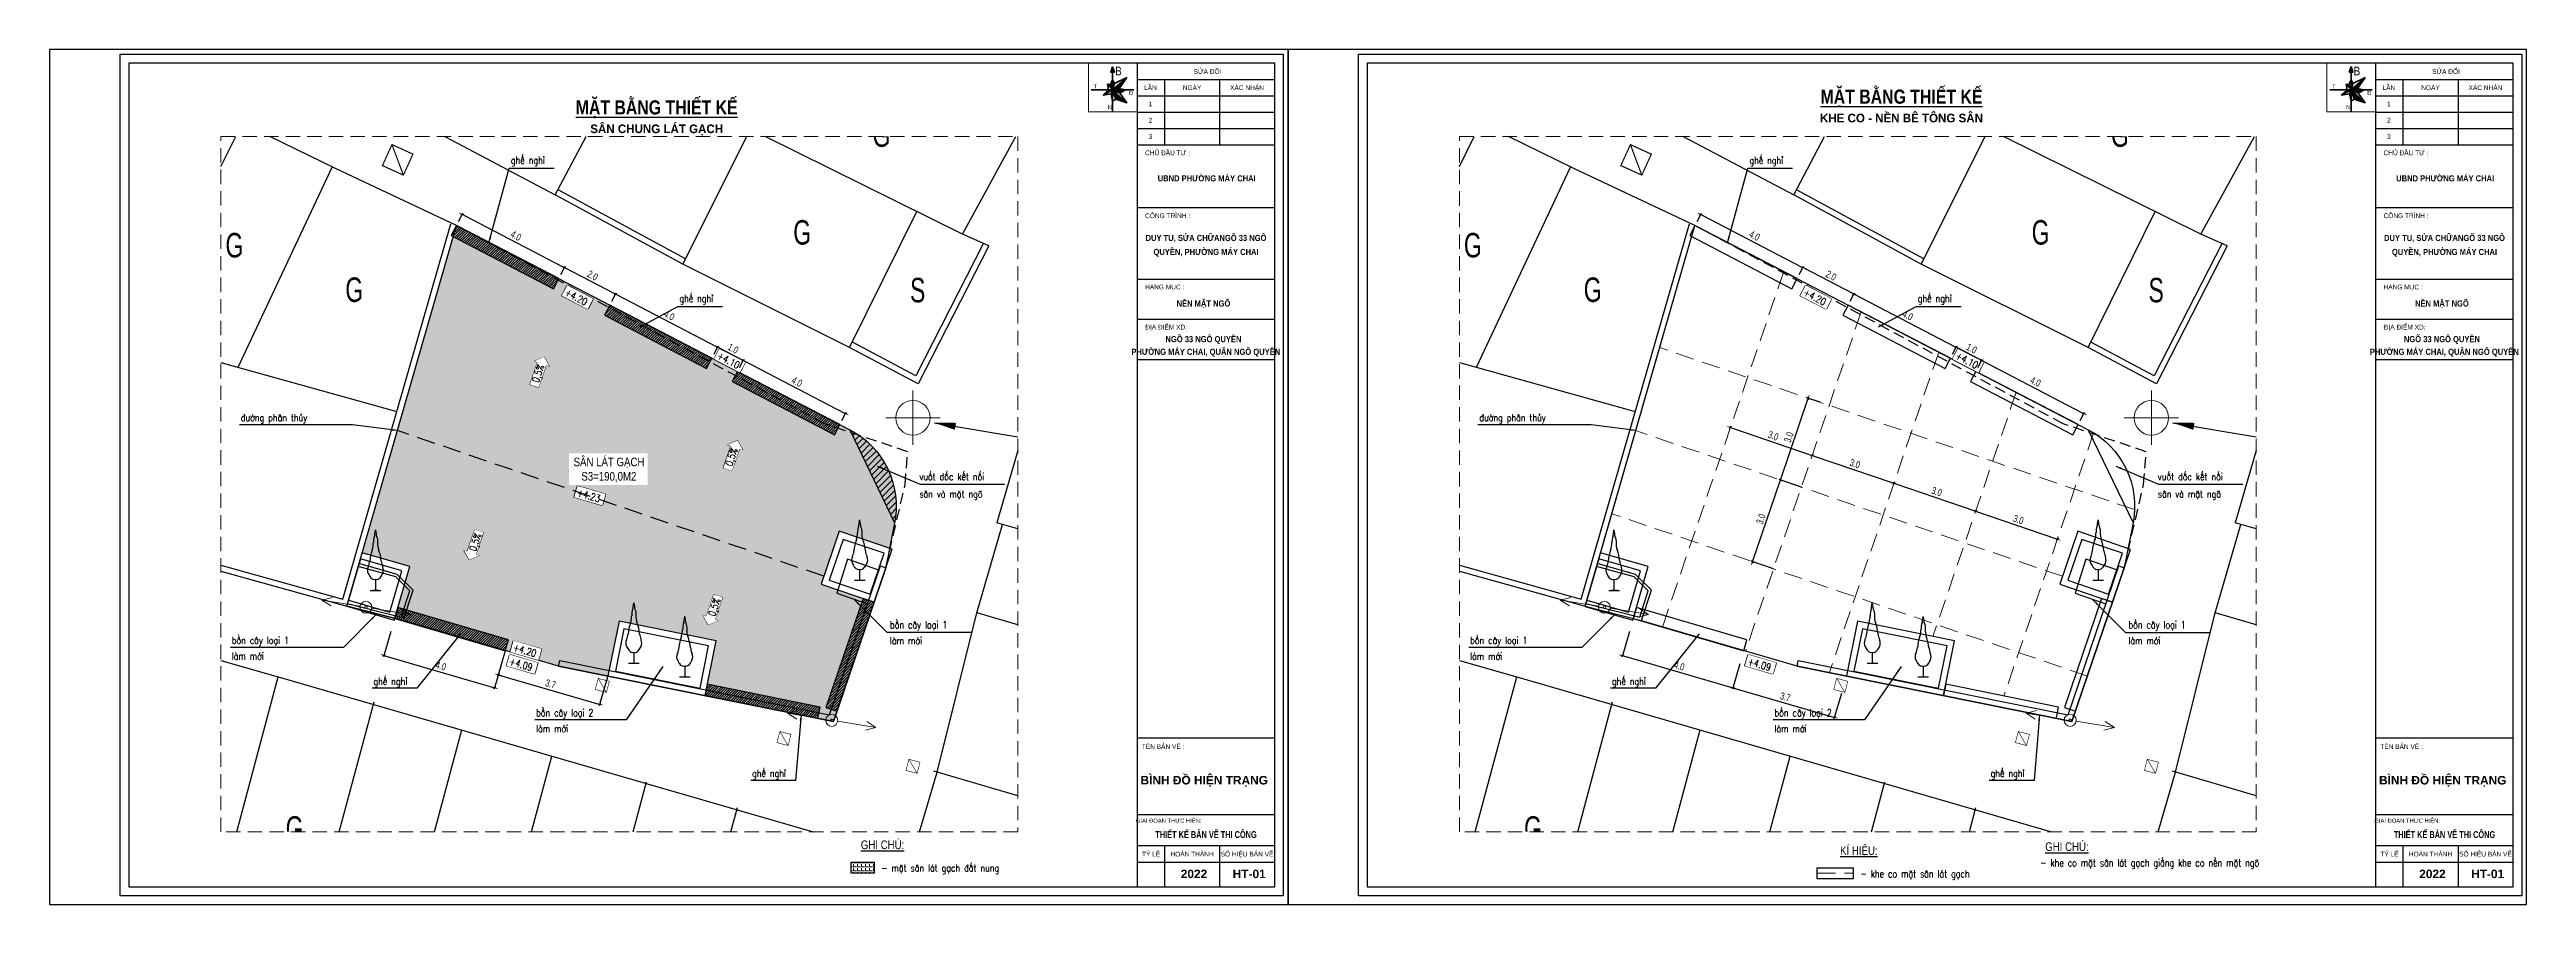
# Model space of a CAD drawing. Header units: millimetres. Extents: x 1823 to 2398, y 1966 to 2177.
# Drawn here: x 2312.2 to 2398.2, y 2025.9 to 2055.6 of the extents above; entities that cross this region are included whole.
import ezdxf
from ezdxf.enums import TextEntityAlignment as Align
from ezdxf.xclip import XClip

# ---------------------------------------------------------------- set-up
doc = ezdxf.new("R2010")
doc.units = ezdxf.units.MM
doc.header["$XCLIPFRAME"] = 0
doc.set_wipeout_variables(frame=1)
doc.header["$PDMODE"] = 3
doc.header["$PDSIZE"] = -0.7
doc.linetypes.add('DASHED', pattern=[19.05, 12.7, -6.35])
doc.linetypes.add('HIDDEN', pattern=[0.375, 0.25, -0.125])
for name, color, linetype in [('BT7-THAY', 7, 'Continuous'), ('CAY', 3, 'Continuous'), ('chu', 6, 'Continuous'), ('coc', 1, 'Continuous'), ('ENTTNTHIETKE1', 2, 'Continuous'), ('GA', 7, 'Continuous'), ('GHICHU', 7, 'Continuous'), ('KHUNGTEN', 5, 'Continuous'), ('NOI', 2, 'Continuous'), ('T.bao', 6, 'Continuous'), ('thep', 2, 'Continuous'), ('TXT', 5, 'Continuous')]:
    doc.layers.add(name, color=color, linetype=linetype)
for name, color, linetype, lineweight in [('COT Ha The', 1, 'Continuous', 13), ('Khung', 1, 'Continuous', 35), ('Khungbo', 32, 'Continuous', 25), ('LC Dim', 8, 'Continuous', 18), ('LC Hatch', 252, 'Continuous', 9), ('LC Khac', 4, 'Continuous', 9), ('LC MANH DUT', 35, 'HIDDEN', 5), ('LC Net dam 1', 30, 'Continuous', 30), ('LC Net manh', 239, 'Continuous', 5), ('LC Net thay', 7, 'Continuous', 25), ('LC Text1', 3, 'Continuous', 20), ('LC Text2', 7, 'Continuous', 25)]:
    doc.layers.add(name, color=color, linetype=linetype, lineweight=lineweight)
doc.styles.add('HOATBIF', font='hoatbif.shx', dxfattribs={"width": 0.7})
doc.styles.add('LC 1', font='')
doc.styles.add('LC 3', font='vnsimli.shx', dxfattribs={"width": 0.75})
doc.styles.add('LC3', font='', dxfattribs={"width": 0.8})
doc.styles.get("Standard").update_dxf_attribs({"font": 'RomanS'})
doc.styles.add('style1', font='')
doc.styles.add('T2', font='', dxfattribs={"width": 0.8})
doc.styles.add('Ten duong', font='', dxfattribs={"width": 0.85})
doc.styles.add('THANG2', font='')
doc.styles.add('VnAvantH-B', font='')
doc.styles.get('LC 1').set_extended_font_data('.VnAvantH', bold=True)
doc.styles.get('LC3').set_extended_font_data('.VnArialH', bold=True)
doc.styles.get('style1').set_extended_font_data('.VnAvantH')
doc.styles.get('T2').set_extended_font_data('.VnArialH')
doc.styles.get('Ten duong').set_extended_font_data('.VnBlackH')
doc.styles.get('THANG2').set_extended_font_data('.VnHelvetInsH', bold=True)
doc.styles.get('VnAvantH-B').set_extended_font_data('.VnAvantH', bold=True)
doc.dimstyles.new('1-100(1-25)', dxfattribs={"dimscale": 25, "dimtxt": 2.5, "dimasz": 0.35, "dimexe": 0.5, "dimexo": 0, "dimgap": 0.8, "dimtad": 1, "dimdec": 0, "dimzin": 0, "dimdsep": 46, "dimtxsty": 'HOATBIF', "dimblk1": 'DOT', "dimblk2": 'DOT', "dimsah": 1, "dimcen": -1, "dimdle": 1, "dimclrd": 256, "dimclre": 256, "dimclrt": 4, "dimadec": 3, "dimazin": 2, "dimtfac": 0.333333, "dimtdec": 0, "dimtix": 1, "dimtmove": 2, "dimatfit": 3, "dimldrblk": 'DOT', "dimfxl": 1, "dimtvp": 0.833333, "dimtolj": 1, "dimtzin": 0, "dimarcsym": 0})
doc.dimstyles.new('ISO-25', dxfattribs={"dimtxt": 2.5, "dimasz": 2.5, "dimexe": 1.25, "dimexo": 0.625, "dimtad": 1, "dimtxsty": 'Standard', "dimcen": 2.5, "dimadec": 0, "dimazin": 2, "dimtfac": 0, "dimtdec": 0, "dimtofl": 0, "dimtmove": 0, "dimatfit": 0, "dimfxl": 1, "dimtzin": 0, "dimarcsym": 0})
pattern_1 = [(45, (2329.1089936, 2040.3907802), (-0.000530331333, 0.000530331333), [])]
pattern_2 = [(45, (-67.528787, 13.40138), (-0.0449012806, 0.0449012806), [])]
pattern_3 = [(45, (2372.1319105, 2040.3901832), (-0.000530331333, 0.000530331333), [])]

msp = doc.modelspace()

# ---------------------------------------------------------------- texts
at = {"layer": 'GHICHU', "color": 0, "style": 'THANG2'}
for s, height, p in [('b×nh ®å hiÖn tr¹ng', 0.29561, (2352.298, 2030.052, -6.86)), ('b×nh ®å hiÖn tr¹ng', 0.29561, (2395.321, 2030.051, -7.546)), ('2022', 0.2956, (2351.941, 2026.798, -6.86)), ('ht-01', 0.2956, (2353.859, 2026.798, -6.86)), ('2022', 0.2956, (2394.964, 2026.798, -7.546)), ('ht-01', 0.2956, (2396.882, 2026.798, -7.546))]:
    msp.add_text(s, height=height, rotation=359.99922, dxfattribs=at).set_placement(p, align=Align.CENTER)
at = {"layer": 'Khung', "color": 0, "style": 'Ten duong', "width": 0.85}
for s, height, p in [('B', 0.3, (2349.205, 2054.685, -6.86)), ('B', 0.3, (2392.228, 2054.684, -7.546)), ('t', 0.146, (2348.453, 2054.229, -6.86)), ('®', 0.146, (2349.68, 2054, -6.86)), ('t', 0.146, (2391.476, 2054.228, -7.546)), ('®', 0.146, (2392.703, 2054, -7.546)), ('n', 0.146, (2348.943, 2053.507, -6.86)), ('n', 0.146, (2391.966, 2053.507, -7.546))]:
    msp.add_text(s, height=height, dxfattribs=at).set_placement(p)
at = {"layer": 'LC Text1', "color": 3, "style": 'LC 3', "width": 0.8}
for s, height, p in [('ghÕ nghØ', 0.25, (2328.212, 2051.613, 430.702)), ('ghÕ nghØ', 0.25, (2371.235, 2051.612, 430.016)), ('ghÕ nghØ', 0.25, (2334.065, 2046.81, 430.702)), ('ghÕ nghØ', 0.25, (2377.088, 2046.81, 430.016)), ('®\xadêng ph©n thñy', 0.25001, (2318.831, 2042.67)), ('®\xadêng ph©n thñy', 0.25001, (2361.854, 2042.67, -0.686)), ('vuèt dèc kÕt nèi', 0.25001, (2342.401, 2040.62)), ('s©n vµ mÆt ngâ', 0.25001, (2342.401, 2040.019)), ('vuèt dèc kÕt nèi', 0.25001, (2385.424, 2040.619, -0.686)), ('s©n vµ mÆt ngâ', 0.25001, (2385.424, 2040.019, -0.686)), ('bån c©y lo¹i 1', 0.25001, (2318.514, 2034.935)), ('bån c©y lo¹i 1', 0.25001, (2341.381, 2035.472, 430.702)), ('lµm míi', 0.25, (2341.381, 2034.92, 430.702)), ('bån c©y lo¹i 1', 0.25001, (2361.537, 2034.934, -0.686)), ('bån c©y lo¹i 1', 0.25001, (2384.404, 2035.472, 430.016)), ('lµm míi', 0.25, (2384.404, 2034.92, 430.016)), ('lµm míi', 0.25, (2318.514, 2034.383)), ('lµm míi', 0.25, (2361.537, 2034.382, -0.686)), ('ghÕ nghØ', 0.25, (2323.439, 2033.513)), ('ghÕ nghØ', 0.25, (2366.462, 2033.513, -0.686)), ('bån c©y lo¹i 2', 0.25001, (2329.087, 2032.418)), ('bån c©y lo¹i 2', 0.25001, (2372.11, 2032.417, -0.686)), ('lµm míi', 0.25, (2329.087, 2031.866)), ('lµm míi', 0.25, (2372.11, 2031.865, -0.686)), ('ghÕ nghØ', 0.25, (2336.593, 2030.313)), ('ghÕ nghØ', 0.25, (2379.616, 2030.312, -0.686)), ('- mÆt s©n l¸t g¹ch ®Êt nung', 0.25001, (2341.074, 2027.024)), ('- khe co mÆt s©n l¸t g¹ch gièng khe co nÒn mÆt ngâ', 0.25001, (2381.335, 2027.205, -8.232)), ('- khe co mÆt s©n l¸t g¹ch', 0.25001, (2375.09, 2026.823, -0.686))]:
    msp.add_text(s, height=height, rotation=359.99922, dxfattribs=at).set_placement(p)
at = {"layer": 'LC Text2', "style": 'T2', "width": 0.8}
for s, p in [('%%Ughi chó:', (2340.368, 2027.806)), ('%%Ughi chó:', (2381.512, 2027.741, -0.686)), ('%%UkÝ hiÖu:', (2374.385, 2027.606, -0.686))]:
    msp.add_text(s, height=0.30001, rotation=359.99922, dxfattribs=at).set_placement(p)

# ---------------------------------------------------------------- blocks, each defined once
blk = doc.blocks.new('khung vpn')
at = {"layer": 'Defpoints'}
for p, q in [((52556.46, -4195.45), (52498.76, -4195.45)), ((52498.76, -4195.45), (52498.76, -4235.28)), ((52556.46, -4235.28), (52556.46, -4195.45)), ((52498.76, -4235.28), (52556.46, -4235.28))]:
    blk.add_line(p, q, dxfattribs=at)
at = {"layer": 'KHUNGTEN'}
blk.add_lwpolyline([(52556.24, -4234.88), (52502.05, -4234.88), (52502.05, -4195.66), (52556.24, -4195.66)], close=True, dxfattribs=at)
at = {"layer": 'T.bao'}
for p, q in [((52549.44, -4196.84), (52555.83, -4196.84)), ((52550.7, -4196.84), (52550.7, -4199.89)), ((52553.27, -4196.84), (52553.27, -4199.89)), ((52549.44, -4197.6), (52555.83, -4197.6)), ((52549.44, -4198.36), (52555.83, -4198.36)), ((52549.44, -4199.12), (52555.83, -4199.12)), ((52549.44, -4227.52), (52555.83, -4227.52)), ((52549.44, -4232.53), (52555.83, -4232.53)), ((52550.7, -4232.53), (52550.7, -4234.47)), ((52553.27, -4232.53), (52553.27, -4234.47)), ((52549.44, -4233.3), (52555.83, -4233.3))]:
    blk.add_line(p, q, dxfattribs=at)
at = {"layer": 'thep'}
for p, q in [((52549.44, -4199.89), (52555.83, -4199.89)), ((52549.44, -4202.81), (52555.83, -4202.81)), ((52549.44, -4206.14), (52555.83, -4206.14)), ((52549.44, -4208.01), (52555.83, -4208.01)), ((52549.44, -4209.88), (52555.83, -4209.88)), ((52549.44, -4231.08), (52555.83, -4231.08))]:
    blk.add_line(p, q, dxfattribs=at)
for points in [[(52555.83, -4234.47), (52502.46, -4234.47), (52502.46, -4196.07), (52555.83, -4196.07)], [(52555.83, -4196.07), (52555.83, -4234.47), (52549.44, -4234.47), (52549.44, -4196.07)]]:
    blk.add_lwpolyline(points, close=True, dxfattribs=at)
at = {"layer": 'TXT', "linetype": 'Continuous'}
blk.add_line((52555.83, -4196.07), (52555.83, -4234.47), dxfattribs=at)
at = {"layer": 'BT7-THAY', "linetype": 'ByBlock', "style": 'VnAvantH-B'}
for s, height, width, p in [('ubnd ph\xadêng m¸y chai', 0.2851, 0.85, (52552.67, -4201.59)), ('nÒn mÆt ngâ', 0.2851, 0.85, (52552.52, -4207.42)), ('ngâ 33 ng« quyÒn', 0.2851, 0.85, (52552.52, -4209.08)), ('ph\xadêng m¸y chai, quËn ng« quyÒn', 0.2851, 0.85, (52552.63, -4209.67)), ('thiÕt kÕ b¶n vÏ thi c«ng', 0.3208, 0.7, (52552.64, -4232.18))]:
    blk.add_text(s, height=height, dxfattribs=dict(at, width=width)).set_placement(p, align=Align.CENTER)
at = {"layer": 'BT7-THAY', "insert": (52552.64, -4204.08), "char_height": 0.2851, "width": 6.3163, "attachment_point": 2, "line_spacing_factor": 1.372151, "style": 'VnAvantH-B'}
blk.add_mtext('{\\W0.85;duy tu, söa ch÷angâ 33 ng« quyÒn, ph\xadêng m¸y chai}', dxfattribs=at)
at = {"layer": 'TXT', "linetype": 'Continuous', "style": 'T2'}
for s, height, width, p in [('lÇn', 0.222, 0.9, (52550.05, -4197.33)), ('ngµy', 0.222, 0.9, (52551.99, -4197.33)), ('söa ®æi', 0.222, 0.9, (52552.71, -4196.58)), ('x¸c nhËn', 0.222, 0.9, (52554.55, -4197.33)), ('1', 0.222, 0.9, (52550.05, -4198.09)), ('2', 0.222, 0.9, (52550.05, -4198.85)), ('3', 0.222, 0.9, (52550.05, -4199.61)), ('giai ®o¹n thùc hiÖn:', 0.1941, 0.8, (52550.9, -4231.47)), ('tû lÖ', 0.222, 0.9, (52550.08, -4233.04)), ('hoµn thµnh', 0.222, 0.9, (52551.99, -4233.04)), ('sè hiÖu b¶n vÏ', 0.2218, 0.9, (52554.55, -4233.04))]:
    blk.add_text(s, height=height, dxfattribs=dict(at, width=width)).set_placement(p, align=Align.CENTER)
at = {"layer": 'TXT', "linetype": 'Continuous', "style": 'T2', "width": 0.9}
for s, height, p in [('chñ ®Çu t\xad :', 0.2218, (52549.8, -4200.37)), ('c«ng tr×nh :', 0.2218, (52549.8, -4203.3)), ('h¹ng môc :', 0.222, (52549.8, -4206.62)), ('®Þa ®iÓm xd:', 0.2218, (52549.81, -4208.49)), ('tªn b¶n vÏ :', 0.2218, (52549.65, -4228.03))]:
    blk.add_text(s, height=height, dxfattribs=at).set_placement(p)
blk = doc.blocks.new('COTHATHE')
at = {"layer": 'COT Ha The', "linetype": 'Continuous'}
for p, q in [((-2.59, 0), (-2.01, 0.25)), ((-2.59, 0), (-2.01, -0.25)), ((2.59, 0), (2.01, 0.25)), ((2.59, 0), (2.01, -0.25))]:
    blk.add_line(p, q, dxfattribs=at)
at = {"layer": 'COT Ha The'}
for p, q in [((-2.59, 0), (-0.35, 0)), ((-2.59, 0), (-0.35, 0)), ((2.59, 0), (0.35, 0))]:
    blk.add_line(p, q, dxfattribs=at)
blk.add_circle((0, 0), 0.348, dxfattribs=at)
at = {"layer": 'COT Ha The', "linetype": 'Continuous'}
for start, end in [(0, 180), (180, 0)]:
    blk.add_arc((0, 0), 0.075, start, end, dxfattribs=at)
blk = doc.blocks.new('cay')
at = {"layer": 'CAY', "color": 3, "extrusion": (-0.000518657, 0.000768986, 1)}
for p, q in [((-0.2, 0, 0), (0.2, 0, 0)), ((-0.02, 0.76, 0), (-0.02, 0, 0)), ((-0.38, -0.01, 0), (0.36, -0.01, 0))]:
    blk.add_line(p, q, dxfattribs=at)
blk.add_lwpolyline([(-0.06, 3.91), (-0.02, 4.2), (0.02, 3.91, 0.060426), (0.05, 3.76, -0.106971), (0.13, 3.29, 0.106991), (0.2, 2.82)], format="xyb", dxfattribs=at)
for centre, radius, start, end in [((0.96, 3.36), 1.12, 159.0538, 183.4768), ((-0.67, 3.98), 0.619, 339.0538, 352.8855), ((-1.53, 2.12), 1.12, 334.1495, 355.3553), ((2.45, 1.79), 2.88, 159.0493, 175.3553), ((-1.29, 3.22), 1.12, 339.0493, 3.4768), ((-2.49, 1.79), 2.88, 4.6759, 20.9819), ((1.5, 2.12), 1.12, 184.6759, 205.8817), ((-0.04, 1.39), 0.539, 154.1495, 205.8817), ((0.91, 1.85), 1.59, 205.8817, 218.192), ((-0.1, 1.06), 0.312, 218.192, 284.9931), ((0.06, 1.06), 0.312, 255.038, 321.8392), ((-0.94, 1.85), 1.59, 321.8392, 334.1495), ((0, 1.39), 0.539, 334.1495, 25.8817)]:
    blk.add_arc(centre, radius, start, end, dxfattribs=at)
blk = doc.blocks.new('bu lon')
at = {"layer": 'LC Khac', "color": 9}
for p, q in [((0, -0.786), (0, 0.786)), ((0.786, 0), (-0.786, 0))]:
    blk.add_line(p, q, dxfattribs=at)
at = {"layer": 'LC Khac', "color": 7}
blk.add_circle((0, 0), 0.5, dxfattribs=at)
blk = doc.blocks.new('TIEUDE1')
at = {"layer": 'LC Text2', "color": 7, "style": 'LC 1'}
blk.add_attdef('TIªU§Ò', text='', height=5, dxfattribs=at).set_placement((0, 0), align=Align.BOTTOM_CENTER)
blk.add_attdef('TL', text='', height=3, dxfattribs=at).set_placement((0, -2), align=Align.TOP_CENTER)
blk = doc.blocks.new('DOT')
at = {"layer": 'LC Dim'}
blk.add_line((-3, 0), (3, 0), dxfattribs=at)
at = {"layer": 'LC Dim', "color": 4}
blk.add_line((-1, -1), (1, 1), dxfattribs=at)
blk.add_lwpolyline([(0.5, 1), (-1, -0.5), (-0.5, -1), (1, 0.5)], close=True, dxfattribs=at)
blk = doc.blocks.new('*D26')
at = {"layer": 'Defpoints', "color": 0, "transparency": 16777216}
for p in [(2326.394, 2049.612), (2330.07, 2048.01), (2329.944, 2047.768)]:
    blk.add_point(p, dxfattribs=at)
at = {"layer": 'LC Dim', "lineweight": -2, "transparency": 16777216}
for p, q in [((2326.394, 2049.612), (2326.543, 2049.898)), ((2326.551, 2049.838), (2330.039, 2048.026)), ((2329.944, 2047.768), (2330.093, 2048.054))]:
    blk.add_line(p, q, dxfattribs=at)
at = {"layer": 'LC Dim', "lineweight": -2, "transparency": 16777216, "xscale": 0.035, "yscale": 0.035, "zscale": 0.035}
for p, rotation in [((2326.52, 2049.854), 152.5453869845243), ((2330.07, 2048.01), 332.5453869845243)]:
    blk.add_blockref('DOT', p, dxfattribs=dict(at, rotation=rotation))
at = {"layer": 'LC Dim', "color": 4, "transparency": 16777216, "insert": (2328.389, 2049.114), "char_height": 0.25, "attachment_point": 5, "rotation": 332.54539, "style": 'HOATBIF'}
blk.add_mtext('\\A1;4.0', dxfattribs=at)
blk = doc.blocks.new('_Dot')
at = {"color": 0, "linetype": 'ByBlock', "lineweight": -2}
blk.add_line((-0.5, 0), (-1, 0), dxfattribs=at)
at = {"color": 0, "linetype": 'ByBlock', "const_width": 0.5}
blk.add_lwpolyline([(-0.25, 0, 1), (0.25, 0, 1)], format="xyb", close=True, dxfattribs=at)
blk = doc.blocks.new('*D28')
at = {"layer": 'Defpoints', "color": 0, "ltscale": 2, "transparency": 16777216}
for p in [(2329.944, 2047.768), (2331.844, 2047.088), (2331.718, 2046.846)]:
    blk.add_point(p, dxfattribs=at)
at = {"layer": 'LC Dim', "lineweight": -2, "ltscale": 2, "transparency": 16777216}
for p, q in [((2329.944, 2047.768), (2330.093, 2048.054)), ((2330.101, 2047.994), (2331.813, 2047.104)), ((2331.718, 2046.846), (2331.867, 2047.132))]:
    blk.add_line(p, q, dxfattribs=at)
at = {"layer": 'LC Dim', "lineweight": -2, "ltscale": 2, "transparency": 16777216, "xscale": 0.035, "yscale": 0.035, "zscale": 0.035}
for p, rotation in [((2330.07, 2048.01), 152.5453869845067), ((2331.844, 2047.088), 332.5453869845067)]:
    blk.add_blockref('DOT', p, dxfattribs=dict(at, rotation=rotation))
at = {"layer": 'LC Dim', "color": 4, "ltscale": 2, "transparency": 16777216, "insert": (2331.051, 2047.731), "char_height": 0.25, "attachment_point": 5, "rotation": 332.54539, "style": 'HOATBIF'}
blk.add_mtext('\\A1;2.0', dxfattribs=at)
blk = doc.blocks.new('*D29')
at = {"layer": 'Defpoints', "color": 0, "ltscale": 2, "transparency": 16777216}
for p in [(2331.718, 2046.846), (2335.268, 2045.001), (2335.394, 2045.244)]:
    blk.add_point(p, dxfattribs=at)
at = {"layer": 'LC Dim', "lineweight": -2, "ltscale": 2, "transparency": 16777216}
for p, q in [((2331.718, 2046.846), (2331.867, 2047.132)), ((2331.875, 2047.072), (2335.363, 2045.26)), ((2335.268, 2045.001), (2335.417, 2045.288))]:
    blk.add_line(p, q, dxfattribs=at)
at = {"layer": 'LC Dim', "lineweight": -2, "ltscale": 2, "transparency": 16777216, "xscale": 0.035, "yscale": 0.035, "zscale": 0.035}
for p, rotation in [((2331.844, 2047.088), 152.5453869845067), ((2335.394, 2045.244), 332.5453869845067)]:
    blk.add_blockref('DOT', p, dxfattribs=dict(at, rotation=rotation))
at = {"layer": 'LC Dim', "color": 4, "ltscale": 2, "transparency": 16777216, "insert": (2333.714, 2046.348), "char_height": 0.25, "attachment_point": 5, "rotation": 332.54539, "style": 'HOATBIF'}
blk.add_mtext('\\A1;4.0', dxfattribs=at)
blk = doc.blocks.new('*D30')
at = {"layer": 'Defpoints', "color": 0, "ltscale": 2, "transparency": 16777216}
for p in [(2335.268, 2045.001), (2336.155, 2044.54), (2336.281, 2044.783)]:
    blk.add_point(p, dxfattribs=at)
at = {"layer": 'LC Dim', "lineweight": -2, "ltscale": 2, "transparency": 16777216}
for p, q in [((2335.268, 2045.001), (2335.417, 2045.288)), ((2335.425, 2045.227), (2336.25, 2044.799)), ((2336.155, 2044.54), (2336.304, 2044.827))]:
    blk.add_line(p, q, dxfattribs=at)
at = {"layer": 'LC Dim', "lineweight": -2, "ltscale": 2, "transparency": 16777216, "xscale": 0.035, "yscale": 0.035, "zscale": 0.035}
for p, rotation in [((2335.394, 2045.244), 152.5453869845067), ((2336.281, 2044.783), 332.5453869845067)]:
    blk.add_blockref('DOT', p, dxfattribs=dict(at, rotation=rotation))
at = {"layer": 'LC Dim', "color": 4, "ltscale": 2, "transparency": 16777216, "insert": (2335.932, 2045.195), "char_height": 0.25, "attachment_point": 5, "rotation": 332.54539, "style": 'HOATBIF'}
blk.add_mtext('\\A1;1.0', dxfattribs=at)
blk = doc.blocks.new('*D31')
at = {"layer": 'Defpoints', "color": 0, "ltscale": 2, "transparency": 16777216}
for p in [(2336.155, 2044.54), (2339.831, 2042.938), (2339.705, 2042.696)]:
    blk.add_point(p, dxfattribs=at)
at = {"layer": 'LC Dim', "lineweight": -2, "ltscale": 2, "transparency": 16777216}
for p, q in [((2336.155, 2044.54), (2336.304, 2044.827)), ((2336.312, 2044.766), (2339.8, 2042.954)), ((2339.705, 2042.696), (2339.854, 2042.983))]:
    blk.add_line(p, q, dxfattribs=at)
at = {"layer": 'LC Dim', "lineweight": -2, "ltscale": 2, "transparency": 16777216, "xscale": 0.035, "yscale": 0.035, "zscale": 0.035}
for p, rotation in [((2336.281, 2044.783), 152.5453869845067), ((2339.831, 2042.938), 332.5453869845067)]:
    blk.add_blockref('DOT', p, dxfattribs=dict(at, rotation=rotation))
at = {"layer": 'LC Dim', "color": 4, "ltscale": 2, "transparency": 16777216, "insert": (2338.15, 2044.042), "char_height": 0.25, "attachment_point": 5, "rotation": 332.54539, "style": 'HOATBIF'}
blk.add_mtext('\\A1;4.0', dxfattribs=at)
blk = doc.blocks.new('*D32')
at = {"layer": 'Defpoints', "color": 0, "ltscale": 2, "transparency": 16777216}
for p in [(2324.044, 2035.365), (2327.884, 2034.244), (2327.641, 2033.411)]:
    blk.add_point(p, dxfattribs=at)
at = {"layer": 'LC Dim', "lineweight": -2, "ltscale": 2, "transparency": 16777216}
for p, q in [((2324.044, 2035.365), (2323.787, 2034.484)), ((2323.835, 2034.522), (2327.607, 2033.421)), ((2327.884, 2034.244), (2327.627, 2033.363))]:
    blk.add_line(p, q, dxfattribs=at)
at = {"layer": 'LC Dim', "lineweight": -2, "ltscale": 2, "transparency": 16777216, "xscale": 0.035, "yscale": 0.035, "zscale": 0.035}
for p, rotation in [((2323.801, 2034.532), 163.727163228525), ((2327.641, 2033.411), 343.727163228525)]:
    blk.add_blockref('DOT', p, dxfattribs=dict(at, rotation=rotation))
at = {"layer": 'LC Dim', "color": 4, "ltscale": 2, "transparency": 16777216, "insert": (2325.778, 2034.168), "char_height": 0.25, "attachment_point": 5, "rotation": 343.72716, "style": 'HOATBIF'}
blk.add_mtext('\\A1;4.0', dxfattribs=at)
blk = doc.blocks.new('*D33')
at = {"layer": 'Defpoints', "color": 0, "ltscale": 2, "transparency": 16777216}
for p in [(2328.016, 2034.695), (2331.583, 2033.82), (2331.295, 2032.834)]:
    blk.add_point(p, dxfattribs=at)
at = {"layer": 'LC Dim', "lineweight": -2, "ltscale": 2, "transparency": 16777216}
for p, q in [((2328.016, 2034.695), (2327.759, 2033.814)), ((2327.806, 2033.853), (2331.262, 2032.844)), ((2331.583, 2033.82), (2331.281, 2032.786))]:
    blk.add_line(p, q, dxfattribs=at)
at = {"layer": 'LC Dim', "lineweight": -2, "ltscale": 2, "transparency": 16777216, "xscale": 0.035, "yscale": 0.035, "zscale": 0.035}
for p, rotation in [((2327.773, 2033.862), 163.7271632285456), ((2331.295, 2032.834), 343.7271632285455)]:
    blk.add_blockref('DOT', p, dxfattribs=dict(at, rotation=rotation))
at = {"layer": 'LC Dim', "color": 4, "ltscale": 2, "transparency": 16777216, "insert": (2329.591, 2033.545), "char_height": 0.25, "attachment_point": 5, "rotation": 343.72716, "style": 'HOATBIF'}
blk.add_mtext('\\A1;3.7', dxfattribs=at)
blk = doc.blocks.new('*D79')
at = {"layer": 'Defpoints', "color": 0, "transparency": 16777216}
for p in [(2369.417, 2049.611), (2373.092, 2048.009), (2372.967, 2047.767)]:
    blk.add_point(p, dxfattribs=at)
at = {"layer": 'LC Dim', "lineweight": -2, "transparency": 16777216}
for p, q in [((2369.417, 2049.611), (2369.566, 2049.898)), ((2369.574, 2049.837), (2373.061, 2048.025)), ((2372.967, 2047.767), (2373.116, 2048.054))]:
    blk.add_line(p, q, dxfattribs=at)
at = {"layer": 'LC Dim', "lineweight": -2, "transparency": 16777216, "xscale": 0.035, "yscale": 0.035, "zscale": 0.035}
for p, rotation in [((2369.543, 2049.853), 152.5453869845243), ((2373.092, 2048.009), 332.5453869845243)]:
    blk.add_blockref('DOT', p, dxfattribs=dict(at, rotation=rotation))
at = {"layer": 'LC Dim', "color": 4, "transparency": 16777216, "insert": (2371.412, 2049.113), "char_height": 0.25, "attachment_point": 5, "rotation": 332.54539, "style": 'HOATBIF'}
blk.add_mtext('\\A1;4.0', dxfattribs=at)
blk = doc.blocks.new('*D80')
at = {"layer": 'Defpoints', "color": 0, "ltscale": 2, "transparency": 16777216}
for p in [(2372.967, 2047.767), (2374.867, 2047.087), (2374.741, 2046.845)]:
    blk.add_point(p, dxfattribs=at)
at = {"layer": 'LC Dim', "lineweight": -2, "ltscale": 2, "transparency": 16777216}
for p, q in [((2372.967, 2047.767), (2373.116, 2048.054)), ((2373.124, 2047.993), (2374.836, 2047.103)), ((2374.741, 2046.845), (2374.89, 2047.132))]:
    blk.add_line(p, q, dxfattribs=at)
at = {"layer": 'LC Dim', "lineweight": -2, "ltscale": 2, "transparency": 16777216, "xscale": 0.035, "yscale": 0.035, "zscale": 0.035}
for p, rotation in [((2373.092, 2048.009), 152.5453869845068), ((2374.867, 2047.087), 332.5453869845068)]:
    blk.add_blockref('DOT', p, dxfattribs=dict(at, rotation=rotation))
at = {"layer": 'LC Dim', "color": 4, "ltscale": 2, "transparency": 16777216, "insert": (2374.074, 2047.73), "char_height": 0.25, "attachment_point": 5, "rotation": 332.54539, "style": 'HOATBIF'}
blk.add_mtext('\\A1;2.0', dxfattribs=at)
blk = doc.blocks.new('*D81')
at = {"layer": 'Defpoints', "color": 0, "ltscale": 2, "transparency": 16777216}
for p in [(2374.741, 2046.845), (2378.291, 2045.001), (2378.417, 2045.243)]:
    blk.add_point(p, dxfattribs=at)
at = {"layer": 'LC Dim', "lineweight": -2, "ltscale": 2, "transparency": 16777216}
for p, q in [((2374.741, 2046.845), (2374.89, 2047.132)), ((2374.898, 2047.071), (2378.386, 2045.259)), ((2378.291, 2045.001), (2378.44, 2045.287))]:
    blk.add_line(p, q, dxfattribs=at)
at = {"layer": 'LC Dim', "lineweight": -2, "ltscale": 2, "transparency": 16777216, "xscale": 0.035, "yscale": 0.035, "zscale": 0.035}
for p, rotation in [((2374.867, 2047.087), 152.5453869845068), ((2378.417, 2045.243), 332.5453869845068)]:
    blk.add_blockref('DOT', p, dxfattribs=dict(at, rotation=rotation))
at = {"layer": 'LC Dim', "color": 4, "ltscale": 2, "transparency": 16777216, "insert": (2376.736, 2046.347), "char_height": 0.25, "attachment_point": 5, "rotation": 332.54539, "style": 'HOATBIF'}
blk.add_mtext('\\A1;4.0', dxfattribs=at)
blk = doc.blocks.new('*D82')
at = {"layer": 'Defpoints', "color": 0, "ltscale": 2, "transparency": 16777216}
for p in [(2378.291, 2045.001), (2379.178, 2044.54), (2379.304, 2044.782)]:
    blk.add_point(p, dxfattribs=at)
at = {"layer": 'LC Dim', "lineweight": -2, "ltscale": 2, "transparency": 16777216}
for p, q in [((2378.291, 2045.001), (2378.44, 2045.287)), ((2378.448, 2045.227), (2379.273, 2044.798)), ((2379.178, 2044.54), (2379.327, 2044.826))]:
    blk.add_line(p, q, dxfattribs=at)
at = {"layer": 'LC Dim', "lineweight": -2, "ltscale": 2, "transparency": 16777216, "xscale": 0.035, "yscale": 0.035, "zscale": 0.035}
for p, rotation in [((2378.417, 2045.243), 152.5453869845068), ((2379.304, 2044.782), 332.5453869845068)]:
    blk.add_blockref('DOT', p, dxfattribs=dict(at, rotation=rotation))
at = {"layer": 'LC Dim', "color": 4, "ltscale": 2, "transparency": 16777216, "insert": (2378.955, 2045.194), "char_height": 0.25, "attachment_point": 5, "rotation": 332.54539, "style": 'HOATBIF'}
blk.add_mtext('\\A1;1.0', dxfattribs=at)
blk = doc.blocks.new('*D83')
at = {"layer": 'Defpoints', "color": 0, "ltscale": 2, "transparency": 16777216}
for p in [(2379.178, 2044.54), (2382.854, 2042.938), (2382.728, 2042.696)]:
    blk.add_point(p, dxfattribs=at)
at = {"layer": 'LC Dim', "lineweight": -2, "ltscale": 2, "transparency": 16777216}
for p, q in [((2379.178, 2044.54), (2379.327, 2044.826)), ((2379.335, 2044.766), (2382.823, 2042.954)), ((2382.728, 2042.696), (2382.877, 2042.982))]:
    blk.add_line(p, q, dxfattribs=at)
at = {"layer": 'LC Dim', "lineweight": -2, "ltscale": 2, "transparency": 16777216, "xscale": 0.035, "yscale": 0.035, "zscale": 0.035}
for p, rotation in [((2379.304, 2044.782), 152.5453869845068), ((2382.854, 2042.938), 332.5453869845068)]:
    blk.add_blockref('DOT', p, dxfattribs=dict(at, rotation=rotation))
at = {"layer": 'LC Dim', "color": 4, "ltscale": 2, "transparency": 16777216, "insert": (2381.173, 2044.042), "char_height": 0.25, "attachment_point": 5, "rotation": 332.54539, "style": 'HOATBIF'}
blk.add_mtext('\\A1;4.0', dxfattribs=at)
blk = doc.blocks.new('*D84')
at = {"layer": 'Defpoints', "color": 0, "ltscale": 2, "transparency": 16777216}
for p in [(2367.067, 2035.364), (2370.907, 2034.243), (2370.664, 2033.41)]:
    blk.add_point(p, dxfattribs=at)
at = {"layer": 'LC Dim', "lineweight": -2, "ltscale": 2, "transparency": 16777216}
for p, q in [((2367.067, 2035.364), (2366.81, 2034.483)), ((2366.858, 2034.521), (2370.63, 2033.42)), ((2370.907, 2034.243), (2370.65, 2033.362))]:
    blk.add_line(p, q, dxfattribs=at)
at = {"layer": 'LC Dim', "lineweight": -2, "ltscale": 2, "transparency": 16777216, "xscale": 0.035, "yscale": 0.035, "zscale": 0.035}
for p, rotation in [((2366.824, 2034.531), 163.727163228525), ((2370.664, 2033.41), 343.727163228525)]:
    blk.add_blockref('DOT', p, dxfattribs=dict(at, rotation=rotation))
at = {"layer": 'LC Dim', "color": 4, "ltscale": 2, "transparency": 16777216, "insert": (2368.801, 2034.168), "char_height": 0.25, "attachment_point": 5, "rotation": 343.72716, "style": 'HOATBIF'}
blk.add_mtext('\\A1;4.0', dxfattribs=at)
blk = doc.blocks.new('*D85')
at = {"layer": 'Defpoints', "color": 0, "ltscale": 2, "transparency": 16777216}
for p in [(2370.907, 2034.243), (2374.43, 2033.215), (2374.187, 2032.382)]:
    blk.add_point(p, dxfattribs=at)
at = {"layer": 'LC Dim', "lineweight": -2, "ltscale": 2, "transparency": 16777216}
for p, q in [((2370.907, 2034.243), (2370.65, 2033.362)), ((2370.697, 2033.401), (2374.153, 2032.392)), ((2374.43, 2033.215), (2374.173, 2032.334))]:
    blk.add_line(p, q, dxfattribs=at)
at = {"layer": 'LC Dim', "lineweight": -2, "ltscale": 2, "transparency": 16777216, "xscale": 0.035, "yscale": 0.035, "zscale": 0.035}
for p, rotation in [((2370.664, 2033.41), 163.7271632285456), ((2374.187, 2032.382), 343.7271632285455)]:
    blk.add_blockref('DOT', p, dxfattribs=dict(at, rotation=rotation))
at = {"layer": 'LC Dim', "color": 4, "ltscale": 2, "transparency": 16777216, "insert": (2372.483, 2033.093), "char_height": 0.25, "attachment_point": 5, "rotation": 343.72716, "style": 'HOATBIF'}
blk.add_mtext('\\A1;3.7', dxfattribs=at)
blk = doc.blocks.new('*D86')
at = {"layer": 'Defpoints', "color": 0, "ltscale": 2, "transparency": 16777216}
for p in [(2370.579, 2042.452), (2373.418, 2041.483), (2373.418, 2041.483)]:
    blk.add_point(p, dxfattribs=at)
at = {"layer": 'LC Dim', "lineweight": -2, "ltscale": 2, "transparency": 16777216}
for p, q in [((2370.579, 2042.452), (2370.595, 2042.5)), ((2370.612, 2042.441), (2373.385, 2041.494)), ((2373.418, 2041.483), (2373.434, 2041.53))]:
    blk.add_line(p, q, dxfattribs=at)
at = {"layer": 'LC Dim', "lineweight": -2, "ltscale": 2, "transparency": 16777216, "xscale": 0.035, "yscale": 0.035, "zscale": 0.035}
for p, rotation in [((2370.579, 2042.452), 161.1536445947027), ((2373.418, 2041.483), 341.1536445947027)]:
    blk.add_blockref('DOT', p, dxfattribs=dict(at, rotation=rotation))
at = {"layer": 'LC Dim', "color": 4, "ltscale": 2, "transparency": 16777216, "insert": (2372.064, 2042.162), "char_height": 0.25, "attachment_point": 5, "rotation": 341.15364, "style": 'HOATBIF'}
blk.add_mtext('\\A1;3.0', dxfattribs=at)
blk = doc.blocks.new('*D87')
at = {"layer": 'Defpoints', "color": 0, "ltscale": 2, "transparency": 16777216}
for p in [(2373.418, 2041.483), (2376.257, 2040.514), (2376.257, 2040.514)]:
    blk.add_point(p, dxfattribs=at)
at = {"layer": 'LC Dim', "lineweight": -2, "ltscale": 2, "transparency": 16777216}
for p, q in [((2373.418, 2041.483), (2373.434, 2041.53)), ((2373.451, 2041.472), (2376.224, 2040.525)), ((2376.257, 2040.514), (2376.273, 2040.561))]:
    blk.add_line(p, q, dxfattribs=at)
at = {"layer": 'LC Dim', "lineweight": -2, "ltscale": 2, "transparency": 16777216, "xscale": 0.035, "yscale": 0.035, "zscale": 0.035}
for p, rotation in [((2373.418, 2041.483), 161.1536445947027), ((2376.257, 2040.514), 341.1536445947027)]:
    blk.add_blockref('DOT', p, dxfattribs=dict(at, rotation=rotation))
at = {"layer": 'LC Dim', "color": 4, "ltscale": 2, "transparency": 16777216, "insert": (2374.904, 2041.193), "char_height": 0.25, "attachment_point": 5, "rotation": 341.15364, "style": 'HOATBIF'}
blk.add_mtext('\\A1;3.0', dxfattribs=at)
blk = doc.blocks.new('*D88')
at = {"layer": 'Defpoints', "color": 0, "ltscale": 2, "transparency": 16777216}
for p in [(2376.257, 2040.514), (2379.096, 2039.545), (2379.096, 2039.545)]:
    blk.add_point(p, dxfattribs=at)
at = {"layer": 'LC Dim', "lineweight": -2, "ltscale": 2, "transparency": 16777216}
for p, q in [((2376.257, 2040.514), (2376.273, 2040.561)), ((2376.29, 2040.503), (2379.063, 2039.556)), ((2379.096, 2039.545), (2379.112, 2039.592))]:
    blk.add_line(p, q, dxfattribs=at)
at = {"layer": 'LC Dim', "lineweight": -2, "ltscale": 2, "transparency": 16777216, "xscale": 0.035, "yscale": 0.035, "zscale": 0.035}
for p, rotation in [((2376.257, 2040.514), 161.1536445947027), ((2379.096, 2039.545), 341.1536445947027)]:
    blk.add_blockref('DOT', p, dxfattribs=dict(at, rotation=rotation))
at = {"layer": 'LC Dim', "color": 4, "ltscale": 2, "transparency": 16777216, "insert": (2377.743, 2040.223), "char_height": 0.25, "attachment_point": 5, "rotation": 341.15364, "style": 'HOATBIF'}
blk.add_mtext('\\A1;3.0', dxfattribs=at)
blk = doc.blocks.new('*D89')
at = {"layer": 'Defpoints', "color": 0, "ltscale": 2, "transparency": 16777216}
for p in [(2379.096, 2039.545), (2381.935, 2038.576), (2381.935, 2038.576)]:
    blk.add_point(p, dxfattribs=at)
at = {"layer": 'LC Dim', "lineweight": -2, "ltscale": 2, "transparency": 16777216}
for p, q in [((2379.096, 2039.545), (2379.112, 2039.592)), ((2379.129, 2039.534), (2381.902, 2038.587)), ((2381.935, 2038.576), (2381.951, 2038.623))]:
    blk.add_line(p, q, dxfattribs=at)
at = {"layer": 'LC Dim', "lineweight": -2, "ltscale": 2, "transparency": 16777216, "xscale": 0.035, "yscale": 0.035, "zscale": 0.035}
for p, rotation in [((2379.096, 2039.545), 161.1536445947027), ((2381.935, 2038.576), 341.1536445947027)]:
    blk.add_blockref('DOT', p, dxfattribs=dict(at, rotation=rotation))
at = {"layer": 'LC Dim', "color": 4, "ltscale": 2, "transparency": 16777216, "insert": (2380.582, 2039.254), "char_height": 0.25, "attachment_point": 5, "rotation": 341.15364, "style": 'HOATBIF'}
blk.add_mtext('\\A1;3.0', dxfattribs=at)
blk = doc.blocks.new('*D90')
at = {"layer": 'Defpoints', "color": 0, "ltscale": 2, "transparency": 16777216}
for p in [(2372.313, 2040.628), (2373.041, 2040.38), (2372.072, 2037.541)]:
    blk.add_point(p, dxfattribs=at)
at = {"layer": 'LC Dim', "lineweight": -2, "ltscale": 2, "transparency": 16777216}
for p, q in [((2371.356, 2037.822), (2372.302, 2040.595)), ((2373.041, 2040.38), (2372.266, 2040.645)), ((2372.072, 2037.541), (2371.297, 2037.805))]:
    blk.add_line(p, q, dxfattribs=at)
at = {"layer": 'LC Dim', "lineweight": -2, "ltscale": 2, "transparency": 16777216, "xscale": 0.035, "yscale": 0.035, "zscale": 0.035}
for p, rotation in [((2372.313, 2040.628), 71.15364459469723), ((2371.344, 2037.789), 251.1536445946972)]:
    blk.add_blockref('DOT', p, dxfattribs=dict(at, rotation=rotation))
at = {"layer": 'LC Dim', "color": 4, "ltscale": 2, "transparency": 16777216, "insert": (2371.635, 2039.275), "char_height": 0.25, "attachment_point": 5, "rotation": 71.15364, "style": 'HOATBIF'}
blk.add_mtext('\\A1;3.0', dxfattribs=at)
blk = doc.blocks.new('*D91')
at = {"layer": 'Defpoints', "color": 0, "ltscale": 2, "transparency": 16777216}
for p in [(2373.282, 2043.468), (2373.69, 2043.328), (2373.041, 2040.38)]:
    blk.add_point(p, dxfattribs=at)
at = {"layer": 'LC Dim', "lineweight": -2, "ltscale": 2, "transparency": 16777216}
for p, q in [((2372.325, 2040.662), (2373.271, 2043.434)), ((2373.69, 2043.328), (2373.235, 2043.484)), ((2373.041, 2040.38), (2372.266, 2040.645))]:
    blk.add_line(p, q, dxfattribs=at)
at = {"layer": 'LC Dim', "lineweight": -2, "ltscale": 2, "transparency": 16777216, "xscale": 0.035, "yscale": 0.035, "zscale": 0.035}
for p, rotation in [((2373.282, 2043.468), 71.15364459469723), ((2372.313, 2040.628), 251.1536445946972)]:
    blk.add_blockref('DOT', p, dxfattribs=dict(at, rotation=rotation))
at = {"layer": 'LC Dim', "color": 4, "ltscale": 2, "transparency": 16777216, "insert": (2372.604, 2042.114), "char_height": 0.25, "attachment_point": 5, "rotation": 71.15364, "style": 'HOATBIF'}
blk.add_mtext('\\A1;3.0', dxfattribs=at)
blk = doc.blocks.new('NENHIENTRANG')
at = {"layer": 'GA'}
h = blk.add_hatch(dxfattribs=at)
h.set_pattern_fill('ANSI31', color=5, scale=2.5, angle=292.30381, style=0)
h.set_pattern_definition([(337.303808, (-2698.49662, -12.83195), (0.12057648, 0.288301167), [])])
h.paths.add_polyline_path([(61.227, 27.797, 1), (60.706, 28.264, 1)])
at = {"layer": 'coc', "elevation": 0.006}
blk.add_lwpolyline([(57.733, 28.804), (58.233, 28.804), (58.233, 29.304), (57.733, 29.304)], close=True, dxfattribs=at)
for points in [[(57.733, 29.304), (58.233, 28.804)], [(57.733, 28.804), (58.233, 29.304)], [(57.983, 29.304), (57.983, 29.504)], [(57.733, 29.054), (57.533, 29.054)], [(57.983, 28.804), (57.983, 28.604)], [(58.233, 29.054), (61.067, 29.054)]]:
    blk.add_lwpolyline(points, dxfattribs=at)
at = {"layer": 'GA', "color": 5, "const_width": 0.05, "elevation": 0.023}
blk.add_lwpolyline([(60.26, 27.991), (61.004, 27.322), (61.673, 28.065), (60.929, 28.734)], close=True, dxfattribs=at)
at = {"layer": 'GA', "color": 5}
blk.add_circle((60.966, 28.031, 0.023), 0.35, dxfattribs=at)
at = {"layer": 'NOI', "color": 3, "linetype": 'DASHED', "ltscale": 0.03}
for points, elevation in [([(64.055, 46.581), (75.438, 36.984)], -0.017), ([(52.555, 32.939), (63.938, 23.343)], -0.017), ([(16.922, 12.703), (11.501, 16.419)], -0.206), ([(42.655, -3.967), (43.326, -1.071), (43.416, 0.066), (40.528, 1.039), (27.742, 7.929)], -0.206)]:
    blk.add_lwpolyline(points, dxfattribs=dict(at, elevation=elevation))
at = {"layer": 'NOI'}
for points, elevation in [([(4.482, 23.228), (7.602, 29.486)], -0.008), ([(4.717, 23.109), (7.794, 29.43)], -0.008), ([(8.972, 20.548), (12.614, 27.67)], -0.217), ([(12.614, 27.67), (17.034, 25.41)], -0.217), ([(56.061, 22.849), (58.8, 27.674)], -0.058), ([(13.392, 18.288), (17.034, 25.41)], -0.259), ([(25.958, 20.816), (21.505, 23.148), (17.034, 25.41)], -0.147), ([(4.541, 22.75), (3.73, 20.162)], -0.008), ([(8.972, 20.548), (4.541, 22.75)], -0.217), ([(17.863, 16.026), (21.505, 23.148)], -0.304), ([(56.061, 22.849), (51.634, 13.694), (51.45, 12.835), (49.429, 8.428)], -0.058), ([(60.563, 20.672), (56.061, 22.849)], -0.058), ([(22.316, 13.694), (25.958, 20.816)], -0.147), ([(60.563, 20.672), (56.224, 11.25), (56.224, 11.25), (54.256, 6.958)], -0.058), ([(-3.437, 12.407), (0.606, 20.641)], -0.012), ([(6.376, 19.596), (3.573, 20.196), (0.606, 20.641)], -0.149), ([(8.972, 20.548), (13.392, 18.288)], -0.217), ([(1.626, 9.921), (6.376, 19.596)], -0.033), ([(6.112, 19.057), (11.501, 16.419)], -0.149), ([(22.329, 13.718), (17.854, 16.006), (13.392, 18.288)], -0.147), ([(26.751, 11.317), (30.484, 18.399)], -0.131), ([(30.489, 18.397), (34.906, 16.069)], -0.142), ([(38.152, 11.171), (42.152, 18.495)], -0.19), ([(49.268, 14.834), (42.152, 18.495)], -0.176), ([(6.751, 6.744), (11.501, 16.419)], -0.037), ([(31.175, 8.992), (34.906, 16.069)], -0.142), ([(47.292, 11.231), (40.115, 14.78)], -0.176), ([(45.316, 7.627), (49.268, 14.834)], -0.19), ([(10.4, 14.175), (16.237, 11.308)], -0.153), ([(26.758, 11.32), (22.493, 14.038)], -0.142), ([(26.866, 11.488), (22.6, 14.207)], -0.142), ([(1.626, 9.921), (-3.437, 12.407)], -0.033), ([(13.122, 4.965), (16.922, 12.703)], -0.09), ([(20.303, 11.487), (16.922, 12.703)], -0.206), ([(16.622, 3.988), (20.303, 11.487)], -0.206), ([(23.533, 9.901), (20.303, 11.487)], -0.206), ([(26.758, 11.32), (31.175, 8.992)], -0.142), ([(37.942, 11.275), (35.6, 6.587)], -0.222), ([(45.316, 7.627), (37.942, 11.275)], -0.176), ([(1.626, 9.921), (7.054, 7.361)], -0.033), ([(20.159, 3.001), (23.418, 9.955)], -0.206), ([(27.742, 7.929), (23.533, 9.901)], -0.206), ([(35.6, 6.587), (31.175, 8.992)], -0.222), ([(35.696, 6.762), (31.271, 9.167)], -0.222), ([(2.311, 7.983), (0.387, 1.418)], -0.18), ([(2.311, 7.983), (25.67, 1.462)], -0.18), ([(23.79, -5.058), (27.55, 7.983)], -0.166), ([(23.928, -5.304), (27.742, 7.929)], -0.166), ([(41.399, 3.691), (43.734, 8.41)], -0.222), ([(49.682, 8.292), (48.373, 3.984)], -0.206), ([(49.682, 8.292), (58.323, 5.773)], -0.206), ([(3.502, 0.506), (5.438, 7.11)], -0.18), ([(46.23, 7.223), (43.779, 2.426), (41.399, 3.691)], -0.19), ([(46.052, 7.314), (43.694, 2.698), (41.493, 3.867)], -0.19), ([(46.23, 7.223), (45.316, 7.627)], -0.19), ([(6.616, -0.407), (8.564, 6.238)], -0.186), ([(41.399, 3.691), (35.6, 6.587)], -0.222), ([(57.014, 1.465), (58.274, 5.787)], -0.229), ([(12.773, -2.208), (14.744, 4.513)], -0.201), ([(16.068, -3.109), (18.033, 3.594)], -0.154), ([(48.373, 3.984), (46.511, -2.403)], -0.229), ([(48.373, 3.984), (57.014, 1.465)], -0.229), ([(-0.092, -0.358), (0.215, 0.844), (0.387, 1.418)], -0.18), ([(0.387, 1.418), (6.616, -0.407)], -0.18), ([(57.014, 1.465), (55.152, -4.922)], -0.229), ([(12.97, -1.537), (6.813, 0.264)], -0.201), ([(-0.092, -0.358), (-0.514, -1.482)], -0.18), ([(12.773, -2.208), (6.616, -0.407)], -0.201), ([(12.872, -1.872), (6.715, -0.071)], -0.201), ([(-3.19, -11.456), (-0.514, -1.482)], -0.075), ([(2.562, -2.317), (-0.514, -1.482)], -0.184), ([(-0.114, -12.292), (2.562, -2.317)], -0.075), ([(2.562, -2.317), (21.55, -7.752)], -0.184), ([(16.068, -3.109), (12.773, -2.208)], -0.154), ([(43.559, -14.068), (44.435, -11.065), (45.814, -5.527), (46.708, -2.461)], -0.172), ([(55.152, -4.922), (46.511, -2.403)], -0.229), ([(3.047, -13.14), (5.722, -3.169)], -0.082), ([(16.068, -3.109), (23.928, -5.304)], -0.154), ([(16.122, -2.917), (23.79, -5.058)], -0.154), ([(6.147, -13.744), (8.739, -4.085)], -0.075), ([(23.928, -5.304), (25.889, -5.802), (26.234, -4.742), (25.68, -4.195), (24.348, -3.819)], -0.166), ([(23.953, -5.207), (25.823, -5.682), (26.12, -4.77), (25.629, -4.285), (24.321, -3.915)], -0.166), ([(31.288, -7.378), (40.834, -9.302), (42.655, -3.967)], -0.151), ([(31.328, -7.182), (40.702, -9.072), (42.466, -3.903)], -0.151), ([(42.418, -4.043), (41.321, -3.666), (40.953, -4.85), (42.019, -5.214)], -0.151), ([(42.466, -3.903), (42.655, -3.967)], -0.151), ([(9.422, -14.851), (12.056, -5.035)], -0.075), ([(55.152, -4.922), (52.2, -16.587)], -0.229), ([(12.617, -15.709), (15.237, -5.945)], -0.075), ([(54.368, -8.021), (45.814, -5.527)], -0.219), ([(15.76, -16.552), (18.366, -6.841)], -0.075), ([(31.288, -7.378), (31.328, -7.182)], -0.151), ([(18.958, -17.411), (21.55, -7.752)], -0.075), ([(21.55, -7.752), (40.66, -13.29)], -0.125), ([(22.288, -18.281), (24.88, -8.622)], -0.131), ([(25.337, -19.256), (27.929, -9.597)], -0.125), ([(28.463, -20.163), (31.055, -10.504)], -0.107), ([(52.97, -13.553), (44.329, -11.034)], -0.213), ([(-3.19, -11.456), (-0.112, -12.283)], -0.075), ([(31.75, -21.063), (34.342, -11.404)], -0.141), ([(18.958, -17.411), (-0.114, -12.292)], -0.172), ([(34.91, -21.952), (37.502, -12.293)], -0.107), ([(38.068, -22.949), (40.66, -13.29)], -0.172), ([(43.559, -14.068), (40.66, -13.29)], -0.172), ([(40.967, -23.727), (43.559, -14.068)], -0.172), ([(52.2, -16.587), (43.559, -14.068)], -0.172), ([(38.068, -22.949), (18.958, -17.411)], -0.172), ([(40.967, -23.727), (38.068, -22.949)], -0.172)]:
    blk.add_lwpolyline(points, dxfattribs=dict(at, elevation=elevation))
for points in [[(54.459, 25.33), (56.393, 28.63), (56.7, 29.445)], [(49.978, 27.546), (44.822, 17.121)], [(49.978, 27.546), (54.459, 25.33)], [(54.459, 25.33), (49.268, 14.834)]]:
    blk.add_lwpolyline(points, dxfattribs=at)
at = {"layer": 'NOI', "elevation": -0.008}
blk.add_lwpolyline([(4.185, 22.93), (4.541, 22.75), (4.722, 23.106), (4.365, 23.287)], close=True, dxfattribs=at)
at = {"layer": 'NOI', "color": 5}
for points, const_width, elevation in [([(25.168, 10.007), (25.896, 9.676), (26.228, 10.404), (25.5, 10.735)], 0.04, -3.218), ([(32.562, -8.193), (32.949, -8.295), (33.051, -7.909), (32.664, -7.807)], 0.02, -0.149), ([(38.873, -10.038), (39.26, -10.14), (39.362, -9.754), (38.975, -9.652)], 0.02, -0.199), ([(43.355, -11.004), (43.742, -11.106), (43.844, -10.72), (43.457, -10.618)], 0.02, -0.229)]:
    blk.add_lwpolyline(points, close=True, dxfattribs=dict(at, const_width=const_width, elevation=elevation))
for points, const_width, elevation in [([(25.5, 10.735), (25.896, 9.676)], 0.04, -3.218), ([(32.664, -7.807), (32.949, -8.295)], 0.02, -0.149), ([(38.975, -9.652), (39.26, -10.14)], 0.02, -0.199), ([(43.457, -10.618), (43.742, -11.106)], 0.02, -0.229)]:
    blk.add_lwpolyline(points, dxfattribs=dict(at, const_width=const_width, elevation=elevation))
at = {"layer": 'CAY', "xscale": 0.5, "yscale": 0.5, "zscale": 0.5}
for p in [(41.756, -4.394, -3.985), (24.937, -4.744, -3.985), (33.911, -7.277, 0.08), (35.678, -7.754, -3.985)]:
    blk.add_blockref('cay', p, dxfattribs=at)
at = {"layer": 'COT Ha The'}
for p, xscale, yscale, zscale, rotation in [((56.393, 28.63, -0.002), 0.5999999999767177, 0.5999999999767177, 0.5999999999767177, 320.492813211014), ((24.597, -5.337, -0.162), 0.5999999999767442, 0.5999999999767442, 0.5999999999767442, 350.7589980472952), ((40.778, -9.264, -0.201), 0.5999999999767442, 0.5999999999767442, 0.5999999999767442, 350.7589980472952)]:
    blk.add_blockref('COTHATHE', p, dxfattribs=dict(at, xscale=xscale, yscale=yscale, zscale=zscale, rotation=rotation))
at = {"layer": 'LC Khac', "xscale": 1.200000024864069, "yscale": 1.200000024864069, "zscale": 1.200000024864069}
for p in [(57.75, 28.559), (4.136, 21.456, -0.008), (43.598, 1.246, -0.206), (0, 0)]:
    blk.add_blockref('bu lon', p, dxfattribs=at)
at = {"layer": 'chu', "color": 6, "style": 'style1', "width": 0.7}
blk.add_text('®\xadêng lª th¸nh t«ng', height=0.85, rotation=317.53473, dxfattribs=at).set_placement((58.147, 37.451, -3.985))
for s, p in [('trèng', (7.819, 26.013, -3.985)), ('g3', (13.151, 22.899, -3.985)), ('g', (49.135, 21.406, -3.985)), ('g3', (17.436, 20.589, -3.985)), ('g3', (21.749, 18.349, -3.985)), ('g', (0.18, 14.929, -3.985)), ('g', (44.307, 14.374, -3.985)), ('g', (6.492, 13.356, -3.985)), ('s', (13.491, 13.304, -3.985)), ('g', (30.661, 13.187, -3.985)), ('g', (54.357, 13.451, -3.985)), ('g', (42.194, 10.658, -3.985)), ('g', (11.784, 9.495, -3.985)), ('g', (17.039, 7.958, -3.985)), ('g', (39.44, 7.262, -3.985)), ('g', (19.716, 6.816, -3.985)), ('g', (23.88, 5.27, -3.985)), ('s', (43.498, 5.256, -3.985)), ('g', (52.018, 4.471, -3.985)), ('g', (2.505, 4.054, -3.985)), ('g', (5.711, 3.157, -3.985)), ('g4', (10.42, 1.904, -3.985)), ('g', (15.378, 1.051, -3.985)), ('g', (51.814, -0.998, -3.985)), ('g', (50.213, -5.791, -3.985)), ('g', (-0.96, -7.114, -3.985)), ('g', (2.611, -8.492, -3.985)), ('g', (5.595, -9.351, -3.985)), ('g', (48.944, -9.593, -3.985)), ('g', (8.809, -10.44, -3.985)), ('g', (11.85, -11.127, -3.985)), ('g', (14.949, -11.7, -3.985)), ('g', (18.278, -12.732, -3.985)), ('g', (21.807, -13.447, -3.985)), ('g', (24.959, -14.47, -3.985)), ('g', (48.016, -14.272, -3.985)), ('g', (28.071, -15.335, -3.985)), ('g', (30.947, -16.672, -3.985)), ('g', (34.019, -17.38, -3.985)), ('g', (37.604, -18.128, -3.985)), ('g', (40.559, -18.836, -3.985))]:
    blk.add_text(s, height=0.85, dxfattribs=at).set_placement(p)
at = {"layer": 'coc', "style": 'style1', "width": 0.7}
for s, p in [('m1', (59.122, 29.294, 0.006)), ('3.99', (59.006, 27.947, 0.006))]:
    blk.add_text(s, height=0.85, dxfattribs=at).set_placement(p)
at = {"layer": 'LC Text1', "color": 3, "style": 'LC 3', "width": 0.8}
for s, p in [('cuèi tuyÕn 1', (49.238, 33.79, -3.985)), ('®Çu tuyÕn 2', (-3.805, 24.808, -9.962)), ('®Çu tuyÕn 1', (-7.573, 3.597, -5.977)), ('cuèi tuyÕn 2', (49.39, 0.602, -5.977))]:
    blk.add_text(s, height=0.75, dxfattribs=at).set_placement(p)
at = {"layer": 'LC Dim'}
for points, override in [([(57.449, 29.078), (55.688, 33.372), (49.12, 33.372)], {"dimgap": 0.625, "dimtad": 0, "dimazin": 0, "dimtfac": 1, "dimtdec": 2, "dimtofl": 1, "dimatfit": 3, "dimtzin": 8}), ([(3.728, 21.888, -3.985), (2.641, 24.539, -3.985), (-3.964, 24.539, -3.985)], {"dimasz": 0.75, "dimtad": 0, "dimazin": 0, "dimtfac": 1, "dimtdec": 2, "dimtofl": 1, "dimatfit": 3, "dimtzin": 8}), ([(0, 0.577), (-1.087, 3.228), (-7.692, 3.228)], {"dimasz": 0.75, "dimtad": 0, "dimazin": 0, "dimtfac": 1, "dimtdec": 2, "dimtofl": 1, "dimatfit": 3, "dimtzin": 8}), ([(44.336, 1.074), (49.284, 0.234), (55.889, 0.234)], {"dimasz": 0.75, "dimgap": 0.625, "dimtad": 0, "dimazin": 0, "dimtfac": 1, "dimtdec": 2, "dimtofl": 1, "dimatfit": 3, "dimtzin": 8})]:
    blk.add_leader(points, dimstyle='ISO-25', override=override, dxfattribs=at)

# ---------------------------------------------------------------- dimensions: what is measured, and where the dimension line sits
at = {"layer": 'LC Dim', "ltscale": 2}
for base, p1, p2, angle, picture, middle in [((2373.282, 2043.468), (2373.041, 2040.38), (2373.69, 2043.328), 251.15364, '*D91', (2372.604, 2042.114)), ((2376.257, 2040.514), (2373.418, 2041.483), (2376.257, 2040.514), 161.15364, '*D87', (2374.904, 2041.193)), ((2379.096, 2039.545), (2376.257, 2040.514), (2379.096, 2039.545), 161.15364, '*D88', (2377.743, 2040.223)), ((2381.935, 2038.576), (2379.096, 2039.545), (2381.935, 2038.576), 161.15364, '*D89', (2380.582, 2039.254))]:
    dim = msp.add_linear_dim(base=base, p1=p1, p2=p2, angle=angle, dimstyle='1-100(1-25)', override={"dimscale": 0.1, "dimdec": 1}, dxfattribs=at)
    dim.commit()
    dim.dimension.update_dxf_attribs({"geometry": picture, "text_midpoint": middle})
for p1, p2, distance, picture, middle in [((2370.579, 2042.452), (2373.418, 2041.483), 0, '*D86', (2372.064, 2042.162)), ((2372.072, 2037.541), (2373.041, 2040.38), 0.769, '*D90', (2371.635, 2039.275))]:
    dim = msp.add_aligned_dim(p1=p1, p2=p2, distance=distance, dimstyle='1-100(1-25)', override={"dimscale": 0.1, "dimdec": 1}, dxfattribs=at)
    dim.commit()
    dim.dimension.update_dxf_attribs({"geometry": picture, "text_midpoint": middle})

# ---------------------------------------------------------------- hatches: boundary and pattern name
at = {"layer": 'Khung'}
h = msp.add_hatch(dxfattribs=at)
h.set_pattern_fill('ANSI31', color=150, scale=0.006, style=0)
h.set_pattern_definition(pattern_1)
h.paths.add_polyline_path([(2349.112, 2054.979), (2349.048, 2054.796), (2349.112, 2054.796), (2349.176, 2054.796)])
h = msp.add_hatch(dxfattribs=at)
h.set_pattern_fill('ANSI31', color=150, scale=0.006, style=0)
h.set_pattern_definition(pattern_3)
h.paths.add_polyline_path([(2392.135, 2054.978), (2392.071, 2054.796), (2392.135, 2054.796), (2392.199, 2054.796)])
h = msp.add_hatch(dxfattribs=at)
h.set_pattern_fill('ANSI31', color=150, scale=0.006, style=0)
h.set_pattern_definition(pattern_1)
h.paths.add_polyline_path([(2349.112, 2054.179), (2348.975, 2054.179), (2348.782, 2053.997)])
h = msp.add_hatch(dxfattribs=at)
h.set_pattern_fill('ANSI31', color=150, scale=0.006, style=0)
h.set_pattern_definition(pattern_1)
h.paths.add_polyline_path([(2349.04, 2054.363), (2348.938, 2054.379), (2349.112, 2054.179)])
h = msp.add_hatch(dxfattribs=at)
h.set_pattern_fill('ANSI31', color=150, scale=0.006, style=0)
h.set_pattern_definition(pattern_1)
h.paths.add_polyline_path([(2349.112, 2054.179), (2349.065, 2054.041), (2349.112, 2053.788), (2349.112, 2053.788)])
h = msp.add_hatch(dxfattribs=at)
h.set_pattern_fill('ANSI31', color=150, scale=0.006, style=0)
h.set_pattern_definition(pattern_1)
h.paths.add_polyline_path([(2349.608, 2054.612), (2349.112, 2054.179), (2349.112, 2054.179), (2349.344, 2054.231)])
h = msp.add_hatch(dxfattribs=at)
h.set_pattern_fill('ANSI31', color=150, scale=0.006, style=0)
h.set_pattern_definition(pattern_1)
h.paths.add_polyline_path([(2349.18, 2054.405), (2349.112, 2054.53), (2349.112, 2054.53), (2349.112, 2054.179)])
h = msp.add_hatch(dxfattribs=at)
h.set_pattern_fill('ANSI31', color=150, scale=0.006, style=0)
h.set_pattern_definition(pattern_1)
h.paths.add_polyline_path([(2349.554, 2054.179), (2349.553, 2054.179), (2349.112, 2054.179), (2349.362, 2054.061)])
h = msp.add_hatch(dxfattribs=at)
h.set_pattern_fill('ANSI31', color=150, scale=0.006, style=0)
h.set_pattern_definition(pattern_1)
h.paths.add_polyline_path([(2349.608, 2053.73), (2349.112, 2054.179), (2349.223, 2053.862)])
h = msp.add_hatch(dxfattribs=at)
h.set_pattern_fill('ANSI31', color=150, scale=0.006, style=0)
h.set_pattern_definition(pattern_3)
h.paths.add_polyline_path([(2392.135, 2054.179), (2391.998, 2054.179), (2391.804, 2053.997)])
h = msp.add_hatch(dxfattribs=at)
h.set_pattern_fill('ANSI31', color=150, scale=0.006, style=0)
h.set_pattern_definition(pattern_3)
h.paths.add_polyline_path([(2392.063, 2054.363), (2391.961, 2054.379), (2392.135, 2054.179)])
h = msp.add_hatch(dxfattribs=at)
h.set_pattern_fill('ANSI31', color=150, scale=0.006, style=0)
h.set_pattern_definition(pattern_3)
h.paths.add_polyline_path([(2392.135, 2054.179), (2392.088, 2054.04), (2392.135, 2053.787), (2392.135, 2053.787)])
h = msp.add_hatch(dxfattribs=at)
h.set_pattern_fill('ANSI31', color=150, scale=0.006, style=0)
h.set_pattern_definition(pattern_3)
h.paths.add_polyline_path([(2392.631, 2054.611), (2392.135, 2054.179), (2392.135, 2054.179), (2392.366, 2054.231)])
h = msp.add_hatch(dxfattribs=at)
h.set_pattern_fill('ANSI31', color=150, scale=0.006, style=0)
h.set_pattern_definition(pattern_3)
h.paths.add_polyline_path([(2392.203, 2054.404), (2392.135, 2054.53), (2392.135, 2054.529), (2392.135, 2054.179)])
h = msp.add_hatch(dxfattribs=at)
h.set_pattern_fill('ANSI31', color=150, scale=0.006, style=0)
h.set_pattern_definition(pattern_3)
h.paths.add_polyline_path([(2392.577, 2054.179), (2392.576, 2054.179), (2392.135, 2054.179), (2392.385, 2054.061)])
h = msp.add_hatch(dxfattribs=at)
h.set_pattern_fill('ANSI31', color=150, scale=0.006, style=0)
h.set_pattern_definition(pattern_3)
h.paths.add_polyline_path([(2392.631, 2053.73), (2392.135, 2054.179), (2392.246, 2053.861)])
at = {"layer": 'LC Hatch', "ltscale": 2}
h = msp.add_hatch(dxfattribs=at)
h.set_pattern_fill('ANGLE', color=256, scale=0.05)
h.set_pattern_definition([(71.1536, (2339.25682, 2037.7869), (-0.330526, 0.112819), [0.254, -0.09525]), (161.1536, (2339.25682, 2037.7869), (-0.112819, -0.330526), [0.254, -0.09525])])
h.paths.add_polyline_path([(2331.967, 2035.722), (2335.339, 2035.042), (2334.955, 2033.141), (2339.414, 2032.242), (2340.828, 2036.384), (2338.992, 2037.01), (2339.618, 2038.846), (2341.367, 2038.25), (2341.541, 2039.136, 0.332931), (2339.981, 2042.376), (2326.322, 2049.473), (2323.045, 2038.104), (2324.698, 2037.628), (2324.176, 2035.816), (2324.469, 2035.742), (2329.868, 2034.166), (2331.583, 2033.82)])
h = msp.add_hatch(dxfattribs=at)
h.set_pattern_fill('ANSI31', color=3, scale=0.02)
h.set_pattern_definition(pattern_2)
h.paths.add_polyline_path([(2326.322, 2049.473), (2326.138, 2049.118), (2329.687, 2047.274), (2329.872, 2047.629)])
h = msp.add_hatch(dxfattribs=at)
h.set_pattern_fill('ANSI31', color=3, scale=0.02)
h.set_pattern_definition(pattern_2)
h.paths.add_polyline_path([(2331.646, 2046.707), (2331.462, 2046.352), (2335.011, 2044.507), (2335.196, 2044.862)])
h = msp.add_hatch(dxfattribs=at)
h.set_pattern_fill('ANSI31', color=256, scale=0.05)
h.paths.add_polyline_path([(2339.981, 2042.376), (2341.541, 2039.136, 0.332931)])
h = msp.add_hatch(dxfattribs=at)
h.set_pattern_fill('ANSI31', color=3, scale=0.02)
h.set_pattern_definition(pattern_2)
h.paths.add_polyline_path([(2328.128, 2035.079), (2324.288, 2036.2), (2324.176, 2035.816), (2324.469, 2035.742), (2328.019, 2034.706)])
h = msp.add_hatch(dxfattribs=at)
h.set_pattern_fill('ANSI31', color=3, scale=0.02)
h.set_pattern_definition(pattern_2)
h.paths.add_polyline_path([(2340.828, 2036.384), (2340.449, 2036.513), (2339.157, 2032.727), (2339.536, 2032.598)])
h = msp.add_hatch(dxfattribs=at)
h.set_pattern_fill('ANSI31', color=3, scale=0.02)
h.set_pattern_definition(pattern_2)
h.paths.add_polyline_path([(2335.034, 2033.533), (2334.955, 2033.141), (2338.877, 2032.35), (2338.956, 2032.742)])
h = msp.add_hatch(dxfattribs=at)
h.set_pattern_fill('ANGLE', color=256, scale=0.02)
h.set_pattern_definition([(0, (0, 0), (0, 0.1397), [0.1016, -0.0381]), (90, (0, 0), (-0.1397, 9e-18), [0.1016, -0.0381])])
h.paths.add_polyline_path([(2340.827, 2026.976), (2340.827, 2027.358), (2340.028, 2027.358), (2340.028, 2026.976)])

# ---------------------------------------------------------------- linework, layer by layer
at = {"layer": 'Khung', "color": 0}
for p, q in [((2348.782, 2053.997, -6.86), (2348.975, 2054.179, -6.86)), ((2349.065, 2054.041, -6.86), (2348.782, 2053.997, -6.86)), ((2348.975, 2054.179, -6.86), (2348.938, 2054.379, -6.86)), ((2348.938, 2054.379, -6.86), (2349.04, 2054.363, -6.86)), ((2349.04, 2054.363, -6.86), (2349.112, 2054.53, -6.86)), ((2349.112, 2053.787, -6.86), (2349.065, 2054.041, -6.86)), ((2349.112, 2054.179, -6.86), (2349.608, 2054.612, -6.86)), ((2349.112, 2054.531, -6.86), (2349.18, 2054.405, -6.86)), ((2349.18, 2054.405, -6.86), (2349.608, 2054.612, -6.86)), ((2349.608, 2054.612, -6.86), (2349.344, 2054.231, -6.86)), ((2349.344, 2054.231, -6.86), (2349.553, 2054.179, -6.86)), ((2349.554, 2054.179, -6.86), (2349.362, 2054.061, -6.86)), ((2349.362, 2054.061, -6.86), (2349.608, 2053.73, -6.86)), ((2349.553, 2054.179, -6.86), (2349.554, 2054.179, -6.86)), ((2391.804, 2053.997, -7.546), (2391.998, 2054.179, -7.546)), ((2392.088, 2054.04, -7.546), (2391.804, 2053.997, -7.546)), ((2391.998, 2054.179, -7.546), (2391.961, 2054.379, -7.546)), ((2391.961, 2054.379, -7.546), (2392.063, 2054.363, -7.546)), ((2392.063, 2054.363, -7.546), (2392.135, 2054.529, -7.546)), ((2392.135, 2053.786, -7.546), (2392.088, 2054.04, -7.546)), ((2392.135, 2054.179, -7.546), (2392.631, 2054.611, -7.546)), ((2392.135, 2054.53, -7.546), (2392.203, 2054.404, -7.546)), ((2392.203, 2054.404, -7.546), (2392.631, 2054.611, -7.546)), ((2392.631, 2054.611, -7.546), (2392.366, 2054.231, -7.546)), ((2392.366, 2054.231, -7.546), (2392.576, 2054.179, -7.546)), ((2392.577, 2054.179, -7.546), (2392.385, 2054.061, -7.546)), ((2392.385, 2054.061, -7.546), (2392.631, 2053.73, -7.546)), ((2392.576, 2054.179, -7.546), (2392.577, 2054.179, -7.546)), ((2349.223, 2053.862, -6.86), (2349.112, 2053.788, -6.86)), ((2349.608, 2053.73, -6.86), (2349.223, 2053.862, -6.86)), ((2392.246, 2053.861, -7.546), (2392.135, 2053.787, -7.546)), ((2392.631, 2053.73, -7.546), (2392.246, 2053.861, -7.546))]:
    msp.add_line(p, q, dxfattribs=at)
for points, elevation in [([(2349.112, 2054.979), (2349.048, 2054.796), (2349.176, 2054.796)], -6.86), ([(2349.048, 2054.796), (2349.112, 2054.979), (2349.176, 2054.796), (2349.112, 2054.796)], -6.86), ([(2392.135, 2054.978), (2392.071, 2054.796), (2392.199, 2054.796)], -7.546), ([(2392.071, 2054.796), (2392.135, 2054.978), (2392.199, 2054.796), (2392.135, 2054.796)], -7.546)]:
    msp.add_lwpolyline(points, close=True, dxfattribs=dict(at, elevation=elevation))
for points, elevation in [([(2349.112, 2054.796), (2349.112, 2053.441)], -6.86), ([(2392.135, 2054.796), (2392.135, 2053.44)], -7.546), ([(2348.374, 2054.179), (2349.851, 2054.179)], -6.86), ([(2348.782, 2053.997), (2349.112, 2054.179)], -6.86), ([(2348.938, 2054.379), (2349.112, 2054.179)], -6.86), ([(2349.04, 2054.363), (2349.112, 2054.179)], -6.86), ([(2349.065, 2054.041), (2349.112, 2054.179)], -6.86), ([(2349.18, 2054.405), (2349.112, 2054.179)], -6.86), ([(2349.344, 2054.231), (2349.112, 2054.179)], -6.86), ([(2349.223, 2053.862), (2349.112, 2054.179)], -6.86), ([(2349.608, 2053.73), (2349.112, 2054.179)], -6.86), ([(2349.362, 2054.061), (2349.112, 2054.179)], -6.86), ([(2391.397, 2054.179), (2392.874, 2054.179)], -7.546), ([(2391.804, 2053.997), (2392.135, 2054.179)], -7.546), ([(2391.961, 2054.379), (2392.135, 2054.179)], -7.546), ([(2392.063, 2054.363), (2392.135, 2054.179)], -7.546), ([(2392.088, 2054.04), (2392.135, 2054.179)], -7.546), ([(2392.203, 2054.404), (2392.135, 2054.179)], -7.546), ([(2392.366, 2054.231), (2392.135, 2054.179)], -7.546), ([(2392.246, 2053.861), (2392.135, 2054.179)], -7.546), ([(2392.631, 2053.73), (2392.135, 2054.179)], -7.546), ([(2392.385, 2054.061), (2392.135, 2054.179)], -7.546)]:
    msp.add_lwpolyline(points, dxfattribs=dict(at, elevation=elevation))
at = {"layer": 'Khungbo', "color": 0, "lineweight": 50, "const_width": 0.0343}
for points, elevation in [([(2348.275, 2053.414), (2349.975, 2053.414), (2349.975, 2055.114), (2348.275, 2055.114)], -6.86), ([(2391.298, 2053.413), (2392.998, 2053.413), (2392.998, 2055.113), (2391.298, 2055.113)], -7.546)]:
    msp.add_lwpolyline(points, close=True, dxfattribs=dict(at, elevation=elevation))
at = {"layer": 'LC Khac', "linetype": 'DASHED', "ltscale": 0.05}
for points in [[(2372.428, 2047.87), (2368.216, 2035.53)], [(2384.618, 2039.598), (2368.122, 2045.229)], [(2377.813, 2045.073), (2374.013, 2033.939)], [(2380.505, 2043.674), (2377.611, 2035.193)], [(2382.109, 2037.285), (2367.29, 2042.343)], [(2383.195, 2042.267), (2380.075, 2033.125)], [(2382.976, 2033.819), (2366.458, 2039.457)]]:
    msp.add_lwpolyline(points, dxfattribs=at)
at = {"layer": 'LC Khac', "linetype": 'DASHED', "ltscale": 0.05, "elevation": -0.686}
msp.add_lwpolyline([(2373.591, 2026.967), (2374.843, 2026.967)], dxfattribs=at)
at = {"layer": 'LC MANH DUT', "ltscale": 2}
for points, elevation in [([(2318.138, 2052.561), (2345.822, 2052.561), (2345.822, 2028.409), (2318.138, 2028.409)], -7.197), ([(2361.161, 2052.561), (2388.845, 2052.561), (2388.845, 2028.408), (2361.161, 2028.408)], -7.883)]:
    msp.add_lwpolyline(points, close=True, dxfattribs=dict(at, elevation=elevation))
at = {"layer": 'LC Net manh', "ltscale": 2, "elevation": 7.142}
for points in [[(2329.365, 2044.901), (2329.019, 2044.754), (2329.134, 2044.715), (2328.872, 2043.948), (2329.172, 2043.846), (2329.434, 2044.612), (2329.548, 2044.573)], [(2336.084, 2041.999), (2335.738, 2041.851), (2335.853, 2041.812), (2335.591, 2041.046), (2335.891, 2040.944), (2336.152, 2041.71), (2336.267, 2041.671)]]:
    msp.add_lwpolyline(points, close=True, dxfattribs=at)
at = {"layer": 'LC Net manh', "ltscale": 2}
for points in [[(2326.766, 2037.857), (2326.582, 2038.185), (2326.697, 2038.146), (2326.959, 2038.913), (2327.258, 2038.81), (2326.997, 2038.044), (2327.111, 2038.005)], [(2335.07, 2035.597), (2334.886, 2035.925), (2335.001, 2035.886), (2335.263, 2036.652), (2335.562, 2036.55), (2335.301, 2035.783), (2335.415, 2035.744)]]:
    msp.add_lwpolyline(points, close=True, dxfattribs=at)
at = {"layer": 'LC Net thay'}
msp.add_line((2369.345, 2049.472, -0.686), (2383.004, 2042.376, -0.686), dxfattribs=at)
msp.add_lwpolyline([(2326.322, 2049.473), (2339.981, 2042.376, -0.332931), (2341.541, 2039.136), (2341.235, 2037.577), (2339.414, 2032.242), (2329.868, 2034.166), (2324.469, 2035.742), (2322.508, 2036.24)], format="xyb", close=True, dxfattribs=at)
at = {"layer": 'LC Net thay', "ltscale": 2}
for points in [[(2326.138, 2049.118), (2329.687, 2047.274), (2329.872, 2047.629), (2326.322, 2049.473)], [(2331.462, 2046.352), (2335.011, 2044.507), (2335.196, 2044.862), (2331.646, 2046.707)], [(2335.456, 2045.192), (2336.355, 2044.725), (2336.167, 2044.363), (2335.268, 2044.83)], [(2338.992, 2037.01), (2340.828, 2036.384), (2341.454, 2038.22), (2339.618, 2038.846)], [(2339.271, 2037.148), (2340.691, 2036.663), (2341.175, 2038.083), (2339.756, 2038.567)], [(2322.569, 2036.451), (2324.01, 2036.036), (2324.426, 2037.477), (2322.984, 2037.893)], [(2324.176, 2035.816), (2328.016, 2034.695), (2328.128, 2035.079), (2324.288, 2036.2)], [(2340.449, 2036.513), (2339.157, 2032.727), (2339.536, 2032.598), (2340.828, 2036.384)], [(2328.304, 2035.047), (2329.278, 2034.763), (2329.164, 2034.372), (2328.19, 2034.656)], [(2331.583, 2033.82), (2334.955, 2033.141), (2335.339, 2035.042), (2331.967, 2035.722)], [(2331.842, 2033.992), (2334.783, 2033.4), (2335.08, 2034.87), (2332.139, 2035.463)], [(2334.955, 2033.141), (2338.877, 2032.35), (2338.956, 2032.742), (2335.034, 2033.533)]]:
    msp.add_lwpolyline(points, close=True, dxfattribs=at)
at = {"layer": 'LC Net thay', "elevation": -0.686}
msp.add_lwpolyline([(2369.345, 2049.472), (2383.004, 2042.376, -0.332931), (2384.564, 2039.136), (2384.258, 2037.576), (2382.437, 2032.241), (2372.891, 2034.165), (2367.492, 2035.741), (2365.531, 2036.239)], format="xyb", close=True, dxfattribs=at)
at = {"layer": 'LC Net thay', "ltscale": 2}
for points, elevation in [([(2369.161, 2049.117), (2372.71, 2047.273), (2372.894, 2047.628), (2369.345, 2049.472)], -0.686), ([(2330.168, 2047.392), (2331.067, 2046.924), (2330.879, 2046.562), (2329.98, 2047.03)], -7.197), ([(2373.191, 2047.391), (2374.09, 2046.924), (2373.902, 2046.562), (2373.002, 2047.029)], -7.883), ([(2374.485, 2046.351), (2378.034, 2044.507), (2378.219, 2044.862), (2374.669, 2046.706)], -0.686), ([(2378.479, 2045.192), (2379.378, 2044.724), (2379.19, 2044.362), (2378.29, 2044.83)], -0.686), ([(2378.922, 2044.046), (2382.471, 2042.202), (2382.656, 2042.557), (2379.106, 2044.401)], -0.686), ([(2382.015, 2037.01), (2383.851, 2036.383), (2384.477, 2038.219), (2382.641, 2038.846)], -0.686), ([(2382.294, 2037.147), (2383.714, 2036.662), (2384.198, 2038.082), (2382.779, 2038.567)], -0.686), ([(2365.592, 2036.451), (2367.033, 2036.035), (2367.449, 2037.477), (2366.007, 2037.892)], -0.686), ([(2367.199, 2035.816), (2371.039, 2034.695), (2371.151, 2035.079), (2367.311, 2036.2)], -0.686), ([(2383.472, 2036.512), (2382.18, 2032.727), (2382.559, 2032.598), (2383.851, 2036.383)], -0.686), ([(2374.606, 2033.82), (2377.978, 2033.14), (2378.362, 2035.042), (2374.989, 2035.721)], -0.686), ([(2374.865, 2033.992), (2377.806, 2033.399), (2378.103, 2034.869), (2375.162, 2035.462)], -0.686), ([(2371.195, 2034.563), (2372.168, 2034.279), (2372.054, 2033.888), (2371.08, 2034.172)], -0.686), ([(2377.978, 2033.14), (2381.899, 2032.35), (2381.979, 2032.742), (2378.057, 2033.532)], -0.686)]:
    msp.add_lwpolyline(points, close=True, dxfattribs=dict(at, elevation=elevation))
for points in [[(2339.981, 2042.376), (2341.541, 2039.136)], [(2322.508, 2036.24), (2324.161, 2035.764), (2324.698, 2037.628), (2323.045, 2038.104)]]:
    msp.add_lwpolyline(points, dxfattribs=at)
at = {"layer": 'LC Net thay', "ltscale": 2, "elevation": -0.686}
for points in [[(2383.004, 2042.376), (2384.564, 2039.136)], [(2365.531, 2036.239), (2367.184, 2035.763), (2367.721, 2037.627), (2366.068, 2038.103)]]:
    msp.add_lwpolyline(points, dxfattribs=at)
at = {"layer": 'LC Net thay'}
msp.add_lwpolyline([(2340.028, 2027.358), (2340.827, 2027.358), (2340.827, 2026.976), (2340.028, 2026.976)], close=True, dxfattribs=at)
at = {"layer": 'LC Net thay', "elevation": -0.686}
msp.add_lwpolyline([(2373.591, 2027.158), (2374.843, 2027.158), (2374.843, 2026.776), (2373.591, 2026.776)], close=True, dxfattribs=at)

# ---------------------------------------------------------------- block references
at = {"layer": 'ENTTNTHIETKE1', "color": 6, "xscale": 0.7456124470888336, "yscale": 0.7456124470888336, "zscale": 0.7456124470888336}
for p in [(-36831.543, 5183.758, -6.86), (-36788.52, 5183.758, -7.546)]:
    msp.add_blockref('khung vpn', p, dxfattribs=at)
at = {"layer": 'LC Net thay'}
ref = msp.add_blockref('NENHIENTRANG', (2298.58, 2041.544, -6.991), dxfattribs=at)
XClip(ref).set_block_clipping_path([(19.558486167, -13.1353484738), (47.2423502074, 11.017053364)])
ref = msp.add_blockref('NENHIENTRANG', (2341.602, 2041.544, -7.677), dxfattribs=at)
XClip(ref).set_block_clipping_path([(19.558486167, -13.1353484738), (47.2423502074, 11.017053364)])
at = {"layer": 'LC Text2'}
ref = msp.add_blockref('TIEUDE1', (2333.276, 2053.178, 0), dxfattribs=dict(at, xscale=0.1000031008196128, yscale=0.1000031008196128, zscale=0.1000031008196128, rotation=359.999216292062))
ref.add_attrib('TIªU§Ò', '%%UmÆt b»ng thiÕt kÕ', dxfattribs={"color": 7, "height": 0.49246, "rotation": 359.99922, "style": 'LC3', "width": 0.8}).set_placement((2333.276, 2053.178), align=Align.BOTTOM_CENTER)
ref.add_attrib('TL', 's©n chung l¸t g¹ch', dxfattribs={"color": 7, "height": 0.30001, "rotation": 359.99922, "style": 'LC 1'}).set_placement((2333.276, 2052.978), align=Align.TOP_CENTER)
ref = msp.add_blockref('TIEUDE1', (2376.519, 2053.552, -0.686), dxfattribs=dict(at, xscale=0.1000031008196128, yscale=0.1000031008196128, zscale=0.1000031008196128, rotation=359.999216292062))
ref.add_attrib('TIªU§Ò', '%%UmÆt b»ng thiÕt kÕ', dxfattribs={"color": 7, "height": 0.49246, "rotation": 359.99922, "style": 'LC3', "width": 0.8}).set_placement((2376.519, 2053.552, -0.686), align=Align.BOTTOM_CENTER)
ref.add_attrib('TL', 'khe co - nÒn bª t«ng s©n', dxfattribs={"color": 7, "height": 0.30001, "rotation": 359.99922, "style": 'LC 1'}).set_placement((2376.519, 2053.352, -0.686), align=Align.TOP_CENTER)

msp.set_redraw_order([(e.dxf.handle, doc.entitydb.next_handle()) for e in msp.query("TEXT MTEXT ATTDEF DIMENSION ARC_DIMENSION")])  # texts and dimensions are drawn at this point

# ---------------------------------------------------------------- leaders
at = {"layer": 'LC Dim', "ltscale": 2}
for points, override in [([(2327.447, 2048.867), (2328.157, 2051.458), (2329.713, 2051.458)], {"dimasz": 0.2, "dimtad": 0, "dimazin": 0, "dimtfac": 1, "dimtdec": 2, "dimtofl": 1, "dimatfit": 3, "dimtzin": 8}), ([(2370.47, 2048.866, -0.686), (2371.18, 2051.458, -0.686), (2372.736, 2051.458, -0.686)], {"dimasz": 0.2, "dimtad": 0, "dimazin": 0, "dimtfac": 1, "dimtdec": 2, "dimtofl": 1, "dimatfit": 3, "dimtzin": 8}), ([(2332.698, 2045.95), (2334.01, 2046.656), (2335.566, 2046.656)], {"dimasz": 0.2, "dimtad": 0, "dimazin": 0, "dimtfac": 1, "dimtdec": 2, "dimtofl": 1, "dimatfit": 3, "dimtzin": 8}), ([(2375.721, 2045.949, -0.686), (2377.033, 2046.655, -0.686), (2378.589, 2046.655, -0.686)], {"dimasz": 0.2, "dimtad": 0, "dimazin": 0, "dimtfac": 1, "dimtdec": 2, "dimtofl": 1, "dimatfit": 3, "dimtzin": 8}), ([(2324.267, 2042.344, -430.702), (2322.714, 2042.55, -430.702), (2318.784, 2042.55, -430.702)], {"dimasz": 0.2, "dimtad": 0, "dimazin": 0, "dimtfac": 1, "dimtdec": 2, "dimtofl": 1, "dimatfit": 3, "dimtzin": 8}), ([(2367.29, 2042.343, -431.388), (2365.737, 2042.55, -431.388), (2361.807, 2042.55, -431.388)], {"dimasz": 0.2, "dimtad": 0, "dimazin": 0, "dimtfac": 1, "dimtdec": 2, "dimtofl": 1, "dimatfit": 3, "dimtzin": 8}), ([(2340.937, 2041.11, -430.702), (2342.429, 2040.484, -430.702), (2345.355, 2040.484, -430.702)], {"dimasz": 0.2, "dimgap": 0.625, "dimtad": 0, "dimazin": 0, "dimtfac": 1, "dimtdec": 2, "dimtofl": 1, "dimatfit": 3, "dimtzin": 8}), ([(2383.96, 2041.109, -431.388), (2385.452, 2040.483, -431.388), (2388.378, 2040.483, -431.388)], {"dimasz": 0.2, "dimgap": 0.625, "dimtad": 0, "dimazin": 0, "dimtfac": 1, "dimtdec": 2, "dimtofl": 1, "dimatfit": 3, "dimtzin": 8}), ([(2323.524, 2035.947, -430.702), (2322.397, 2034.815, -430.702), (2318.467, 2034.815, -430.702)], {"dimasz": 0.2, "dimtad": 0, "dimazin": 0, "dimtfac": 1, "dimtdec": 2, "dimtofl": 1, "dimatfit": 3, "dimtzin": 8}), ([(2340.147, 2036.469), (2341.274, 2035.337), (2344.199, 2035.337)], {"dimasz": 0.2, "dimgap": 0.625, "dimtad": 0, "dimazin": 0, "dimtfac": 1, "dimtdec": 2, "dimtofl": 1, "dimatfit": 3, "dimtzin": 8}), ([(2366.547, 2035.946, -431.388), (2365.42, 2034.814, -431.388), (2361.49, 2034.814, -431.388)], {"dimasz": 0.2, "dimtad": 0, "dimazin": 0, "dimtfac": 1, "dimtdec": 2, "dimtofl": 1, "dimatfit": 3, "dimtzin": 8}), ([(2383.17, 2036.468, -0.686), (2384.297, 2035.336, -0.686), (2387.222, 2035.336, -0.686)], {"dimasz": 0.2, "dimgap": 0.625, "dimtad": 0, "dimazin": 0, "dimtfac": 1, "dimtdec": 2, "dimtofl": 1, "dimatfit": 3, "dimtzin": 8}), ([(2326.466, 2035.286, -430.702), (2324.948, 2033.393, -430.702), (2323.392, 2033.393, -430.702)], {"dimasz": 0.2, "dimtad": 0, "dimazin": 0, "dimtfac": 1, "dimtdec": 2, "dimtofl": 1, "dimatfit": 3, "dimtzin": 8}), ([(2369.489, 2035.285, -431.388), (2367.971, 2033.393, -431.388), (2366.415, 2033.393, -431.388)], {"dimasz": 0.2, "dimtad": 0, "dimazin": 0, "dimtfac": 1, "dimtdec": 2, "dimtofl": 1, "dimatfit": 3, "dimtzin": 8}), ([(2333.487, 2034.151, -430.702), (2332.215, 2032.298, -430.702), (2329.04, 2032.298, -430.702)], {"dimasz": 0.2, "dimtad": 0, "dimazin": 0, "dimtfac": 1, "dimtdec": 2, "dimtofl": 1, "dimatfit": 3, "dimtzin": 8}), ([(2376.51, 2034.15, -431.388), (2375.238, 2032.298, -431.388), (2372.063, 2032.298, -431.388)], {"dimasz": 0.2, "dimtad": 0, "dimazin": 0, "dimtfac": 1, "dimtdec": 2, "dimtofl": 1, "dimatfit": 3, "dimtzin": 8}), ([(2338.291, 2032.468, -430.702), (2338.103, 2030.193, -430.702), (2336.547, 2030.193, -430.702)], {"dimasz": 0.2, "dimtad": 0, "dimazin": 0, "dimtfac": 1, "dimtdec": 2, "dimtofl": 1, "dimatfit": 3, "dimtzin": 8}), ([(2381.314, 2032.468, -431.388), (2381.126, 2030.192, -431.388), (2379.57, 2030.192, -431.388)], {"dimasz": 0.2, "dimtad": 0, "dimazin": 0, "dimtfac": 1, "dimtdec": 2, "dimtofl": 1, "dimatfit": 3, "dimtzin": 8})]:
    msp.add_leader(points, dimstyle='ISO-25', override=override, dxfattribs=at)

# ---------------------------------------------------------------- next in the draw order: texts
at = {"layer": 'LC Text2', "ltscale": 2, "insert": (2330.381, 2041.406), "char_height": 0.30001, "width": 2.43484, "attachment_point": 1, "rotation": 359.99922, "style": 'T2', "bg_fill": 3, "box_fill_scale": 1.5, "bg_fill_color": 256, "bg_fill_transparency": 0}
msp.add_mtext('\\pi0.00903;s©n l¸t g¹ch\\P\\pi0.27843;s3=190,0m2', dxfattribs=at)

# ---------------------------------------------------------------- next in the draw order: wipeouts: each hides what was drawn before it
for points, z, layer in [([(2328.872, 2043.948), (2329.134, 2044.715), (2329.019, 2044.754), (2329.365, 2044.901), (2329.548, 2044.573), (2329.434, 2044.612), (2329.172, 2043.846)], 7.142, 'LC Net manh'), ([(2335.591, 2041.046), (2335.853, 2041.812), (2335.738, 2041.851), (2336.084, 2041.999), (2336.267, 2041.671), (2336.152, 2041.71), (2335.891, 2040.944)], 7.142, 'LC Net manh'), ([(2373.191, 2047.391), (2374.09, 2046.924), (2373.902, 2046.562), (2373.002, 2047.029)], -7.883, 'LC Net thay'), ([(2378.479, 2045.192), (2379.378, 2044.724), (2379.19, 2044.362), (2378.29, 2044.83)], -0.686, 'LC Net thay'), ([(2371.195, 2034.563), (2372.168, 2034.279), (2372.054, 2033.888), (2371.08, 2034.172)], -0.686, 'LC Net thay')]:
    msp.add_wipeout(points).translate(0, 0, z).dxf.layer = layer
for points, layer in [([(2326.959, 2038.913), (2326.697, 2038.146), (2326.582, 2038.185), (2326.766, 2037.857), (2327.111, 2038.005), (2326.997, 2038.044), (2327.258, 2038.81)], 'LC Net manh'), ([(2335.263, 2036.652), (2335.001, 2035.886), (2334.886, 2035.925), (2335.07, 2035.597), (2335.415, 2035.744), (2335.301, 2035.783), (2335.562, 2036.55)], 'LC Net manh'), ([(2328.304, 2035.047), (2329.278, 2034.763), (2329.164, 2034.372), (2328.19, 2034.656)], 'LC Net thay')]:
    msp.add_wipeout(points).dxf.layer = layer

# ---------------------------------------------------------------- next in the draw order: hatches: boundary and pattern name
at = {"layer": 'LC Hatch', "ltscale": 2}
h = msp.add_hatch(dxfattribs=at)
h.set_pattern_fill('ANSI31', color=3, scale=0.02)
h.set_pattern_definition(pattern_2)
h.paths.add_polyline_path([(2336.083, 2044.401), (2335.899, 2044.046), (2339.448, 2042.202), (2339.633, 2042.557)])

# ---------------------------------------------------------------- next in the draw order: linework, layer by layer
at = {"layer": 'LC Khac', "linetype": 'DASHED', "ltscale": 0.05}
msp.add_lwpolyline([(2375.12, 2046.472), (2371.099, 2034.688)], dxfattribs=at)
at = {"layer": 'LC Net thay'}
msp.add_line((2326.322, 2049.473), (2339.981, 2042.376), dxfattribs=at)
at = {"layer": 'LC Net thay', "ltscale": 2}
for points in [[(2335.899, 2044.046), (2339.448, 2042.202), (2339.633, 2042.557), (2336.083, 2044.401)], [(2328.172, 2034.564), (2329.145, 2034.28), (2329.031, 2033.888), (2328.057, 2034.172)]]:
    msp.add_lwpolyline(points, close=True, dxfattribs=at)
at = {"layer": 'LC Net thay', "ltscale": 2, "elevation": -294.252}
msp.add_lwpolyline([(2330.527, 2040.422), (2331.5, 2040.138), (2331.386, 2039.747), (2330.413, 2040.031)], close=True, dxfattribs=at)

# ---------------------------------------------------------------- next in the draw order: texts
at = {"layer": 'LC Text1', "color": 3, "style": 'LC 3', "width": 0.8}
for s, rotation, p in [('+4.20', 332.5446, (2373.083, 2047.061, -7.883)), ('0,5%%%', 71.15286, (2329.172, 2043.989, 7.142)), ('+4.10', 332.5446, (2378.371, 2044.862, -0.686)), ('0,5%%%', 71.15286, (2335.89, 2041.087, 7.142)), ('0,5%%%', 71.15286, (2326.991, 2038.13, 0)), ('0,5%%%', 71.15286, (2335.295, 2035.869, 0)), ('+4.20', 343.72638, (2328.263, 2034.703)), ('+4.09', 343.72638, (2371.153, 2034.219, -0.686))]:
    msp.add_text(s, height=0.25, rotation=rotation, dxfattribs=at).set_placement(p)

# ---------------------------------------------------------------- next in the draw order: dimensions: what is measured, and where the dimension line sits
at = {"layer": 'LC Dim', "color": 1}
dim = msp.add_aligned_dim(p1=(2369.417, 2049.611, -0.686), p2=(2372.967, 2047.767, -0.686), distance=0.273, dimstyle='1-100(1-25)', override={"dimscale": 0.1, "dimdec": 1}, dxfattribs=at)
dim.commit()
dim.dimension.update_dxf_attribs({"geometry": '*D79', "text_midpoint": (2371.412, 2049.113, -0.686)})
at = {"layer": 'LC Dim', "ltscale": 2}
for base, p1, p2, angle, picture, middle in [((2374.867, 2047.087, -0.686), (2372.967, 2047.767, -0.686), (2374.741, 2046.845, -0.686), 152.54539, '*D80', (2374.074, 2047.73, -0.686)), ((2378.417, 2045.243, -0.686), (2374.741, 2046.845, -0.686), (2378.291, 2045.001, -0.686), 152.54539, '*D81', (2376.736, 2046.347, -0.686)), ((2379.304, 2044.782, -0.686), (2378.291, 2045.001, -0.686), (2379.178, 2044.54, -0.686), 152.54539, '*D82', (2378.955, 2045.194, -0.686)), ((2382.854, 2042.938, -0.686), (2379.178, 2044.54, -0.686), (2382.728, 2042.696, -0.686), 152.54539, '*D83', (2381.173, 2044.042, -0.686)), ((2374.187, 2032.382, -0.686), (2370.907, 2034.243, -0.686), (2374.43, 2033.215, -0.686), 163.72716, '*D85', (2372.483, 2033.093, -0.686))]:
    dim = msp.add_linear_dim(base=base, p1=p1, p2=p2, angle=angle, dimstyle='1-100(1-25)', override={"dimscale": 0.1, "dimdec": 1}, dxfattribs=at)
    dim.commit()
    dim.dimension.update_dxf_attribs({"geometry": picture, "text_midpoint": middle})
dim = msp.add_aligned_dim(p1=(2367.067, 2035.364, -0.686), p2=(2370.907, 2034.243, -0.686), distance=-0.868, dimstyle='1-100(1-25)', override={"dimscale": 0.1, "dimdec": 1}, dxfattribs=at)
dim.commit()
dim.dimension.update_dxf_attribs({"geometry": '*D84', "text_midpoint": (2368.801, 2034.168, -0.686)})

# ---------------------------------------------------------------- next in the draw order: wipeouts: each hides what was drawn before it
for points, z in [([(2330.168, 2047.392), (2331.067, 2046.924), (2330.879, 2046.562), (2329.98, 2047.03)], -7.197), ([(2330.527, 2040.422), (2331.5, 2040.138), (2331.386, 2039.747), (2330.413, 2040.031)], -294.252)]:
    msp.add_wipeout(points).translate(0, 0, z).dxf.layer = 'LC Net thay'
for points in [[(2335.456, 2045.192), (2336.355, 2044.725), (2336.167, 2044.363), (2335.268, 2044.83)], [(2328.172, 2034.564), (2329.145, 2034.28), (2329.031, 2033.888), (2328.057, 2034.172)]]:
    msp.add_wipeout(points).dxf.layer = 'LC Net thay'

# ---------------------------------------------------------------- next in the draw order: linework, layer by layer
at = {"layer": 'LC Net dam 1', "linetype": 'DASHED', "ltscale": 0.05, "elevation": 0.686}
msp.add_lwpolyline([(2339.086, 2037.286), (2324.267, 2042.344)], dxfattribs=at)

# ---------------------------------------------------------------- next in the draw order: texts
at = {"layer": 'LC Text1', "color": 3, "style": 'LC 3', "width": 0.8}
for s, rotation, p in [('+4.20', 332.5446, (2330.06, 2047.062, -7.197)), ('+4.10', 332.5446, (2335.348, 2044.862)), ('+4.23', 343.72638, (2330.485, 2040.078, -294.252)), ('+4.09', 343.72638, (2328.13, 2034.219))]:
    msp.add_text(s, height=0.25, rotation=rotation, dxfattribs=at).set_placement(p)

# ---------------------------------------------------------------- next in the draw order: dimensions: what is measured, and where the dimension line sits
at = {"layer": 'LC Dim', "color": 1}
dim = msp.add_aligned_dim(p1=(2326.394, 2049.612), p2=(2329.944, 2047.768), distance=0.273, dimstyle='1-100(1-25)', override={"dimscale": 0.1, "dimdec": 1}, dxfattribs=at)
dim.commit()
dim.dimension.update_dxf_attribs({"geometry": '*D26', "text_midpoint": (2328.389, 2049.114)})
at = {"layer": 'LC Dim', "ltscale": 2}
for base, p1, p2, angle, picture, middle in [((2331.844, 2047.088), (2329.944, 2047.768), (2331.718, 2046.846), 152.54539, '*D28', (2331.051, 2047.731)), ((2335.394, 2045.244), (2331.718, 2046.846), (2335.268, 2045.001), 152.54539, '*D29', (2333.714, 2046.348)), ((2336.281, 2044.783), (2335.268, 2045.001), (2336.155, 2044.54), 152.54539, '*D30', (2335.932, 2045.195)), ((2339.831, 2042.938), (2336.155, 2044.54), (2339.705, 2042.696), 152.54539, '*D31', (2338.15, 2044.042)), ((2331.295, 2032.834), (2328.016, 2034.695), (2331.583, 2033.82), 163.72716, '*D33', (2329.591, 2033.545))]:
    dim = msp.add_linear_dim(base=base, p1=p1, p2=p2, angle=angle, dimstyle='1-100(1-25)', override={"dimscale": 0.1, "dimdec": 1}, dxfattribs=at)
    dim.commit()
    dim.dimension.update_dxf_attribs({"geometry": picture, "text_midpoint": middle})
dim = msp.add_aligned_dim(p1=(2324.044, 2035.365), p2=(2327.884, 2034.244), distance=-0.868, dimstyle='1-100(1-25)', override={"dimscale": 0.1, "dimdec": 1}, dxfattribs=at)
dim.commit()
dim.dimension.update_dxf_attribs({"geometry": '*D32', "text_midpoint": (2325.778, 2034.168)})

doc.saveas('drawing.dxf')
